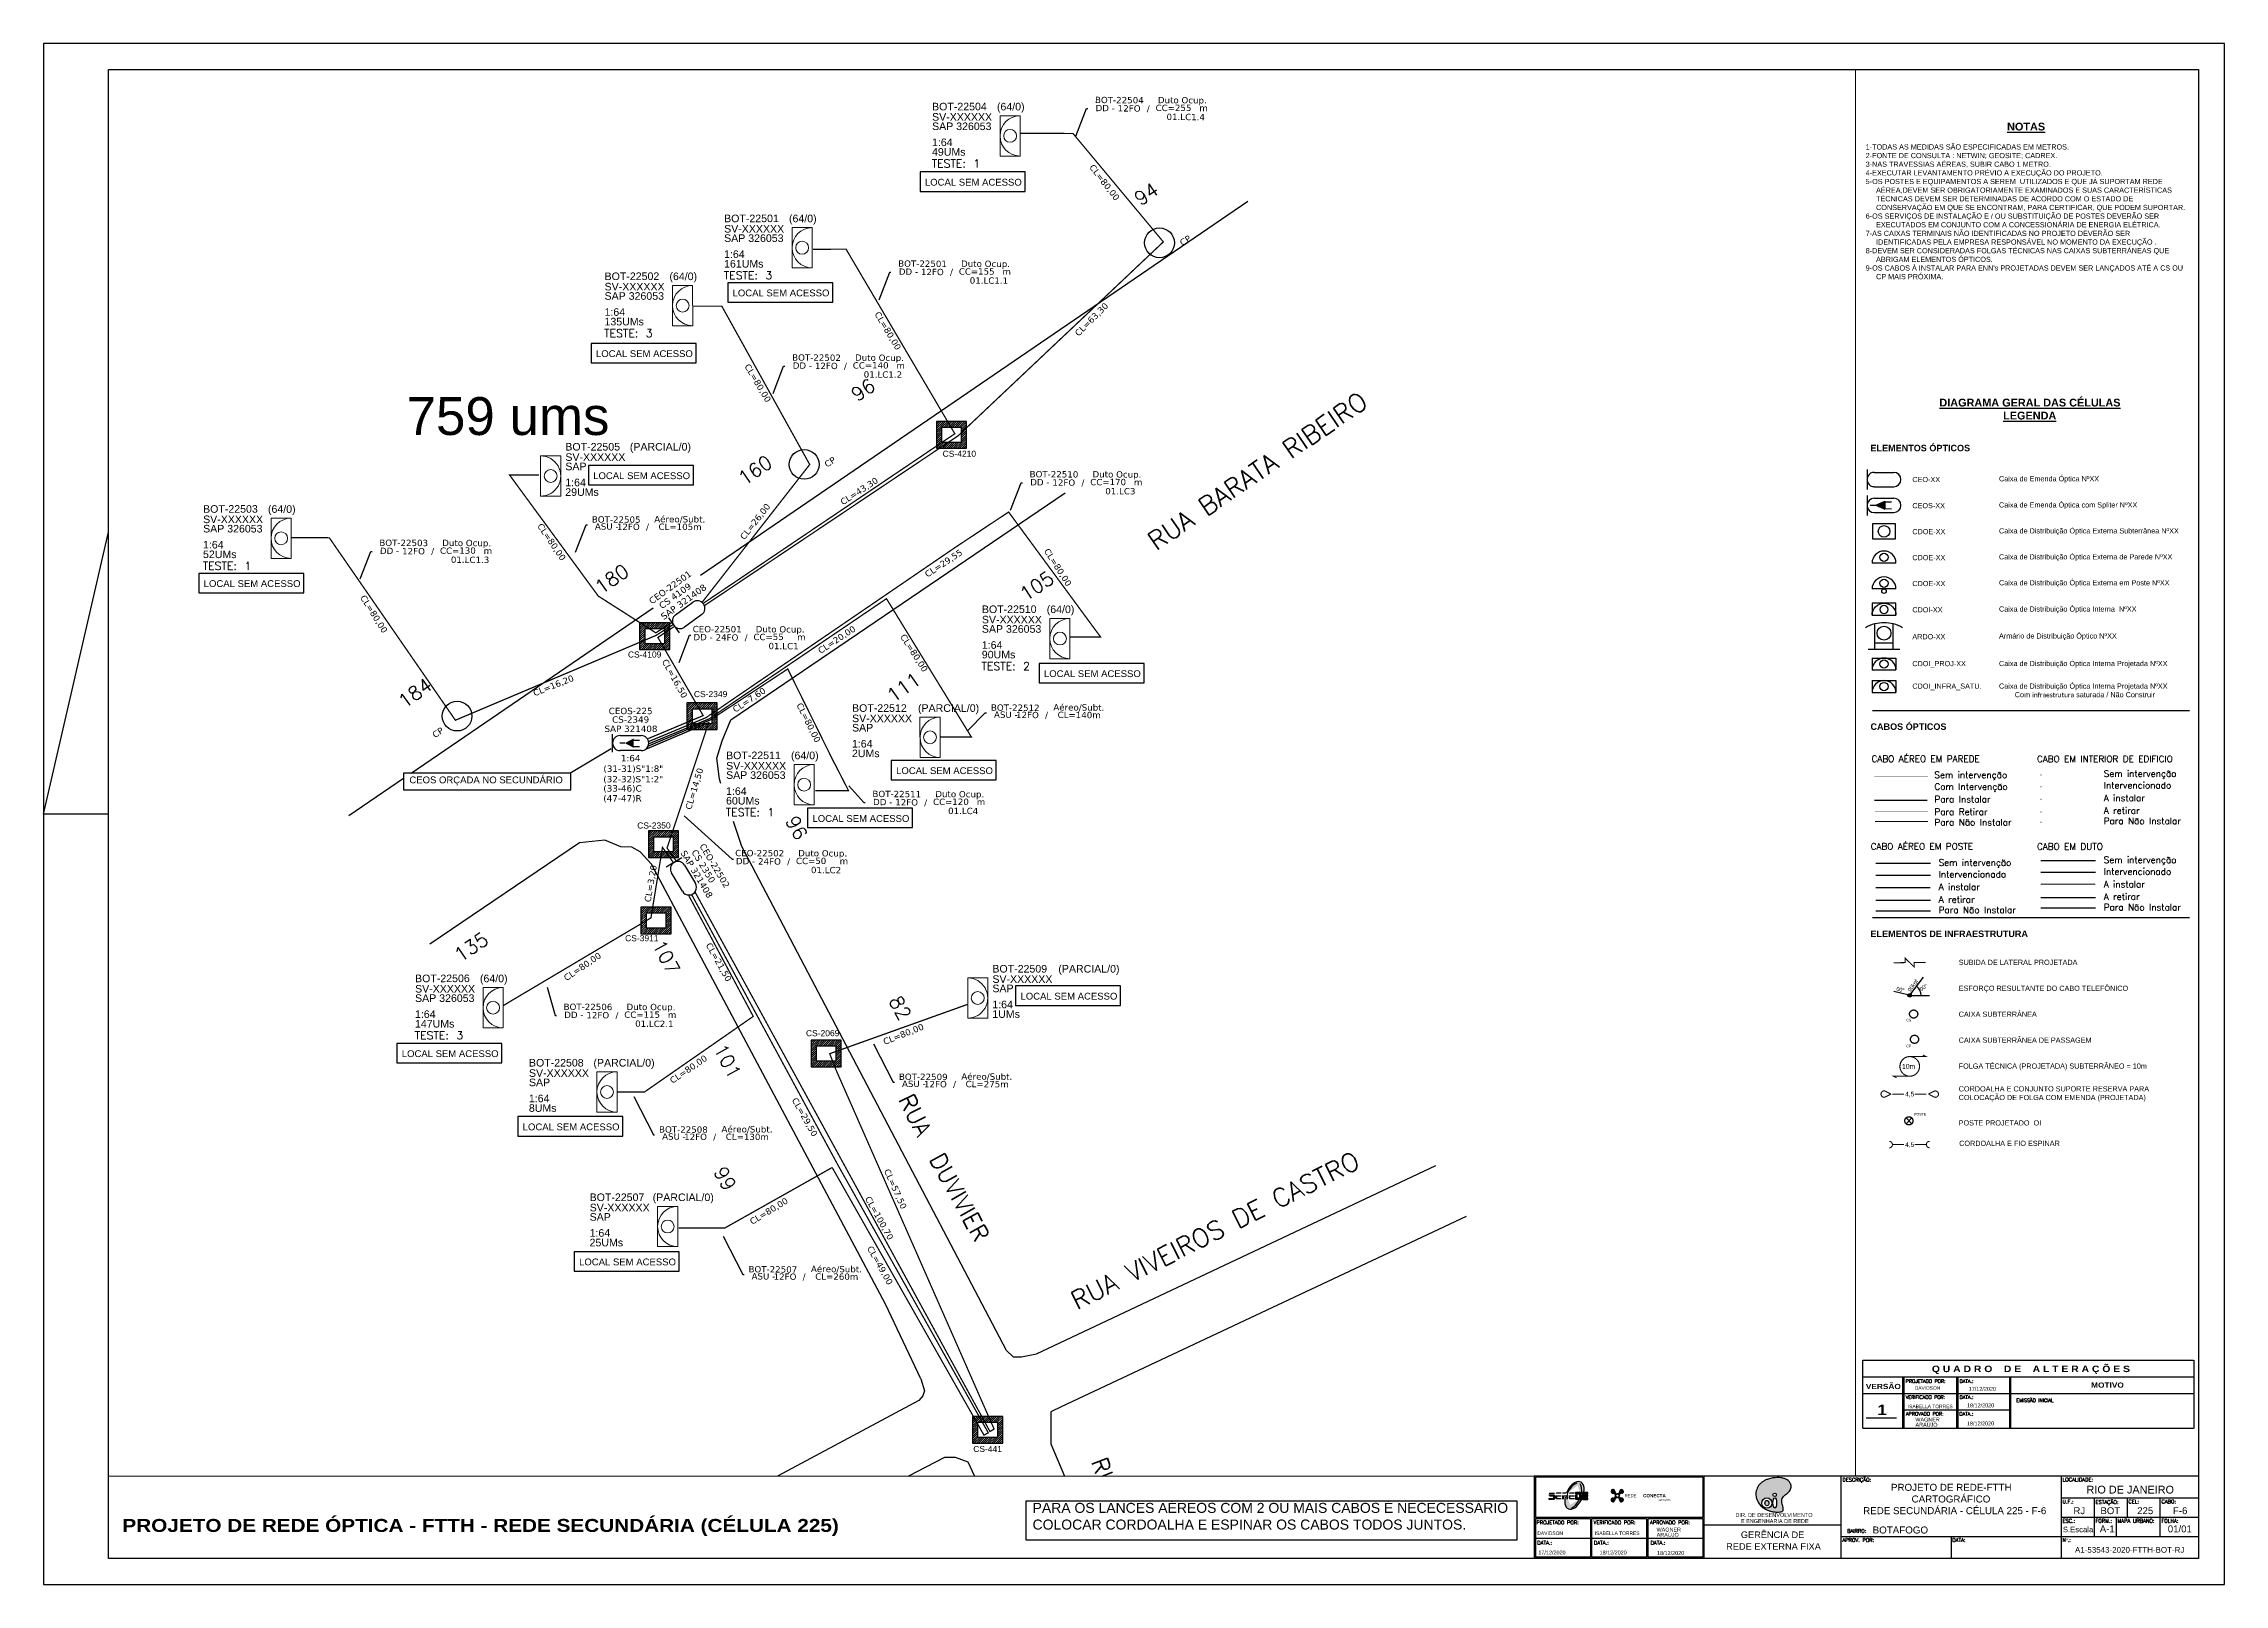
# Paper-space layout 'CT_CEOS-225' of a CAD drawing. Header units: millimetres. Extents: x -18 to 823, y -6 to 588.
# The model-space entities are those that its viewports show. They can reach past a viewport. Long polylines and large blocks are cut down to what shows.
import ezdxf
from ezdxf.enums import TextEntityAlignment as Align

# ---------------------------------------------------------------- set-up
doc = ezdxf.new("R2010")
doc.units = ezdxf.units.MM
for name, pattern in [('DIVIDE', [1.25, 0.5, -0.25, 0, -0.25, 0, -0.25]), ('DOT', [0.25, 0, -0.25]), ('PHANTOM2', [1.25, 0.625, -0.125, 0.125, -0.125, 0.125, -0.125])]:
    doc.linetypes.add(name, pattern=pattern)
for name, color, linetype in [('10.1-Caixas Subterrâneas', 5, 'Continuous'), ('20.4-CEOS', 1, 'Continuous'), ('20.5-CEO', 1, 'Continuous'), ('CAP a instalar', 1, 'Continuous'), ('CDO_INTERIOR', 1, 'Continuous'), ('CDO_POSTE', 1, 'Continuous'), ('celulas gpon', 7, 'Continuous'), ('CEO', 1, 'Continuous'), ('CEO1', 1, 'Continuous'), ('CEOS', 1, 'Continuous'), ('label_cabos', 7, 'Continuous'), ('Legenda', 1, 'Continuous'), ('Meio Fio', 7, 'Continuous'), ('ml', 1, 'Continuous'), ('MUB', 252, 'Continuous')]:
    doc.layers.add(name, color=color, linetype=linetype)
for name, color, linetype, lineweight in [("20.0-LEGENDA DOS CDO'S", 1, 'Continuous', 0), ('20.1-CDO_INTERIOR', 1, 'Continuous', 0), ('Segmento Logradouro', 238, 'Continuous', 0)]:
    doc.layers.add(name, color=color, linetype=linetype, lineweight=lineweight)
doc.layers.add('EXTRA', color=50, linetype='Continuous', plot=False)
doc.styles.add('ADESK1', font='romans.shx')
doc.styles.add('ARIAL', font='arial.ttf')
doc.styles.add('DIGICADE', font='arial.ttf')
doc.styles.add('HMS', font='ariblk.ttf', dxfattribs={"height": 0.17})
doc.styles.add('NORMOGRAFO', font='arial.ttf')
doc.styles.add('ROMANS', font='romans.shx')
doc.styles.add('siredit', font='verdana.ttf')
doc.styles.get("Standard").update_dxf_attribs({"font": 'arial.ttf'})
doc.linetypes.add('FENCELINE1', pattern='A,0.25,-0.1,[133,ltypeshp.shx,S=0.1,R=0,X=-0.1,Y=0],-0.1,1', length=1.45)
doc.dimstyles.get("Standard").update_dxf_attribs({"dimtxt": 0.18, "dimasz": 0.18, "dimexe": 0.18, "dimexo": 0.0625, "dimgap": 0.09, "dimtad": 0, "dimtih": 1, "dimtoh": 1, "dimdec": 4, "dimzin": 0, "dimdsep": 46, "dimtxsty": 'Standard', "dimcen": 0.09, "dimadec": 0, "dimazin": 0, "dimtfac": 1, "dimtdec": 4, "dimtofl": 0, "dimtmove": 0, "dimatfit": 3, "dimfxl": 0, "dimtolj": 1, "dimtzin": 0, "dimarcsym": 0})

psp = doc.layouts.new('CT_CEOS-225')

# ---------------------------------------------------------------- texts
for s, height, style, p in [('Q U A D R O    D E    A L T E R A Ç Õ E S', 2.5, 'HMS', (748.34, 76.23)), ('VERSÃO', 2, 'HMS', (691.43, 69.71)), ('MOTIVO', 2, 'HMS', (777.87, 70.23)), ('1', 4, 'HMS', (690.93, 59.68)), ('DIR. DE DESENVOLVIMENTO ', 1.5257, 'NORMOGRAFO', (649.56, 20.39)), ('E ENGENHARIA DE REDE', 1.5257, 'NORMOGRAFO', (649.56, 18.05))]:
    psp.add_text(s, height=height, dxfattribs=dict(style=style)).set_placement(p, align=Align.CENTER)
for s, height, style, p in [('PROJETADO POR:', 1.3495, 'ROMANS', (700.04, 72.07)), ('DATA.:', 1.35, 'ROMANS', (720.83, 72.07)), ('VERIFICADO POR:', 1.3495, 'ROMANS', (700.04, 65.89)), ('APROVADO POR:', 1.3495, 'ROMANS', (700.14, 59.5)), ('DATA.:', 1.35, 'ROMANS', (720.76, 59.5)), ('DATA.:', 1.35, 'ROMANS', (720.83, 65.89)), ('EMISSÃO INICIAL', 1.3495, 'ROMANS', (742.68, 64.66)), ('DESCRIÇÃO:', 1.43, 'ROMANS', (675.63, 34.05)), ('LOCALIDADE:', 1.4303, 'ROMANS', (760.51, 34.07)), ('U.F.:', 1.43, 'ROMANS', (760.51, 25.59)), ('ESTAÇÃO:', 1.43, 'ROMANS', (773.28, 25.39)), ('CEL:', 1.43, 'ROMANS', (785.93, 25.59)), ('CABO:', 1.43, 'ROMANS', (798.65, 25.59)), ('PROJETADO POR:', 1.4298, 'ROMANS', (557.66, 17.56)), ('VERIFICADO POR:', 1.4298, 'ROMANS', (579.68, 17.56)), ('APROVADO POR:', 1.4298, 'ROMANS', (601.41, 17.56)), ('ESC.:', 1.43, 'ROMANS', (760.51, 18.18)), ('FORM.:', 1.43, 'ROMANS', (773.22, 18.18)), ('MAPA URBANO:', 1.4303, 'ROMANS', (781.7, 18.18)), ('FOLHA:', 1.43, 'ROMANS', (798.65, 18.18)), ('DATA.:', 1.43, 'ROMANS', (557.96, 9.72)), ('DATA.:', 1.43, 'ROMANS', (579.81, 9.72)), ('DATA.:', 1.43, 'ROMANS', (601.66, 9.72)), ('REDE EXTERNA FIXA', 2.5428, 'NORMOGRAFO', (630.82, 7.73)), ('GERÊNCIA DE', 2.5428, 'NORMOGRAFO', (636.48, 12.26)), ('APROV. POR:', 1.4303, 'ROMANS', (675.63, 10.76)), ('BAIRRO:', 1.43, 'ROMANS', (677.46, 14.26)), ('DATA:', 1.43, 'ROMANS', (718.01, 10.76)), ('Nº.:', 1.43, 'ROMANS', (760.51, 10.76))]:
    psp.add_text(s, height=height, dxfattribs=dict(style=style)).set_placement(p)
at = {"color": 0}
for s, height, style, p in [('DAVIDSON', 1.35, 'NORMOGRAFO', (703.55, 69.42)), ('17/12/2020', 1.5, 'NORMOGRAFO', (724.36, 69.03)), ('ISABELLA TORRES', 1.35, 'NORMOGRAFO', (700.87, 62.33)), ('18/12/2020', 1.5, 'NORMOGRAFO', (723.69, 62.66)), ('WAGNER', 1.5, 'NORMOGRAFO', (703.77, 57.2)), ('ARAÚJO', 1.5, 'NORMOGRAFO', (703.83, 55.21)), ('18/12/2020', 1.5, 'NORMOGRAFO', (723.69, 55.69)), ('DAVIDSON', 1.35, 'NORMOGRAFO', (558.02, 13.45)), ('ISABELLA TORRES', 1.35, 'NORMOGRAFO', (580.11, 13.45)), ('WAGNER', 1.5, 'NORMOGRAFO', (603.95, 14.77)), ('ARAÚJO', 1.5, 'NORMOGRAFO', (604.02, 12.77)), ('S.Escala', 2.126, 'ARIAL', (760.66, 14.5)), ('17/12/2020', 1.5, 'NORMOGRAFO', (558.39, 5.93)), ('18/12/2020', 1.5, 'NORMOGRAFO', (582, 5.93)), ('18/12/2020', 1.5, 'NORMOGRAFO', (604.16, 5.75))]:
    psp.add_text(s, height=height, dxfattribs=dict(at, style=style)).set_placement(p)
at = {"color": 0, "style": 'NORMOGRAFO'}
for s, height, p in [('RIO DE JANEIRO', 3, (786.65, 29.43)), ('RJ', 2.649, (767.01, 21.48)), ('A-1', 2.649, (777.78, 14.47)), ('BOT', 2.649, (778.95, 21.48)), ('225', 2.649, (792.43, 21.48)), ('01/01', 2.649, (805.77, 14.47)), ('F-6', 2.649, (805.91, 21.48)), ('A1-53543-2020-FTTH-BOT-RJ', 2.2, (786.42, 6.61))]:
    psp.add_text(s, height=height, dxfattribs=at).set_placement(p, align=Align.CENTER)
at = {"style": 'HMS'}
psp.add_text('PROJETO DE REDE ÓPTICA - FTTH - REDE SECUNDÁRIA (CÉLULA 225)', height=5, dxfattribs=at).set_placement((12.34, 17.12), align=Align.MIDDLE_LEFT)
at = {"style": 'NORMOGRAFO'}
psp.add_text('BOTAFOGO', height=2.7, rotation=359.99939, dxfattribs=at).set_placement((687.3, 14.02))
at = {"linetype": 'ByBlock', "insert": (684.62, 557.92), "char_height": 2, "width": 123.2013, "attachment_point": 1, "style": 'ARIAL'}
psp.add_mtext("\\pi54.524;{\\fArial|b1|i0|c0|p34;\\H1.5x;\\LNOTAS\\P\\pi61.602;}\\P\\pi0;1-TODAS AS MEDIDAS SÃO ESPECIFICADAS EM METROS.\\P\\pi-4,l4;2-FONTE DE CONSULTA : NETWIN; GEOSITE; CADREX.\\P3-NAS TRAVESSIAS AÉREAS, SUBIR CABO 1 METRO.\\P4-EXECUTAR LEVANTAMENTO PRÉVIO A EXECUÇÃO DO PROJETO.\\P5-OS POSTES E EQUIPAMENTOS A SEREM  UTILIZADOS E QUE JÁ SUPORTAM REDE AÉREA,DEVEM SER OBRIGATORIAMENTE EXAMINADOS E SUAS CARACTERÍSTICAS TÉCNICAS DEVEM SER DETERMINADAS DE ACORDO COM O ESTADO DE CONSERVAÇÃO EM QUE SE ENCONTRAM, PARA CERTIFICAR, QUE PODEM SUPORTAR.\\P6-OS SERVIÇOS DE INSTALAÇÃO E / OU SUBSTITUIÇÃO DE POSTES DEVERÃO SER EXECUTADOS EM CONJUNTO COM A CONCESSIONÁRIA DE ENERGIA ELÉTRICA.\\P7-AS CAIXAS TERMINAIS NÃO IDENTIFICADAS NO PROJETO DEVERÃO SER IDENTIFICADAS PELA EMPRESA RESPONSÁVEL NO MOMENTO DA EXECUÇÃO .\\P8-DEVEM SER CONSIDERADAS FOLGAS TÉCNICAS NAS CAIXAS SUBTERRÁNEAS QUE ABRIGAM ELEMENTOS ÓPTICOS.\\P9-OS CABOS À INSTALAR PARA ENN's PROJETADAS DEVEM SER LANÇADOS ATÉ A CS OU CP MAIS PRÓXIMA.", dxfattribs=at)
at = {"color": 0, "insert": (363.34, 25.82), "char_height": 3.8541, "width": 189.0427, "attachment_point": 1, "style": 'ARIAL'}
psp.add_mtext('{\\C3;PARA OS LANCES AÉREOS COM 2 OU MAIS CABOS É NECECESSÁRIO\\PCOLOCAR CORDOALHA E ESPINAR OS CABOS TODOS JUNTOS.}', dxfattribs=at)
at = {"insert": (676.8, 33.17), "char_height": 2.7, "width": 81.0598, "attachment_point": 1, "rotation": 359.99939, "style": 'NORMOGRAFO'}
psp.add_mtext('\\pi17.57;PROJETO DE REDE-FTTH \\P\\pi25.52;CARTOGRÁFICO\\P\\pi6.8399;REDE SECUNDÁRIA - CÉLULA 225 - F-6', dxfattribs=at)

msp = doc.modelspace()

# ---------------------------------------------------------------- texts
at = {"color": 3, "char_height": 972, "width": 47676.6, "attachment_point": 1, "style": 'ARIAL'}
for s, insert in [('LOCAL SEM ACESSO', (591763.14, 313401.4)), ('LOCAL SEM ACESSO', (564344.06, 297620.97)), ('LOCAL SEM ACESSO', (544871.02, 288968.79)), ('LOCAL SEM ACESSO', (544473.88, 271570.47)), ('LOCAL SEM ACESSO', (488940.55, 256196.66)), ('LOCAL SEM ACESSO', (608735.49, 243357.52)), ('LOCAL SEM ACESSO', (587658.78, 229531.06)), ('CEOS ORÇADA NO SECUNDÁRIO', (518264.29, 228220.82)), ('LOCAL SEM ACESSO', (575738.74, 222716.84)), ('LOCAL SEM ACESSO', (605394.71, 197390.21)), ('LOCAL SEM ACESSO', (517179.55, 189197.86)), ('LOCAL SEM ACESSO', (534418.94, 178762.98)), ('LOCAL SEM ACESSO', (542462.91, 159515.27))]:
    msp.add_mtext(s, dxfattribs=dict(at, insert=insert))
at = {"color": 0, "insert": (517858.18, 282288.87), "char_height": 5400, "width": 264870, "attachment_point": 1, "style": 'ARIAL'}
msp.add_mtext('759 ums', dxfattribs=at)
at = {"layer": '10.1-Caixas Subterrâneas', "color": 30, "style": 'ARIAL'}
for s, p in [('CS-4210', (594294.75, 273782.6)), ('CS-4109', (549425.9, 245171.14)), ('CS-2349', (558831.48, 239528.76)), ('CS-2350', (550750.58, 220804.25)), ('CS-3911', (549023.68, 204738.29)), ('CS-2069', (574807.05, 191201.67)), ('CS-441', (598658.86, 131939.32))]:
    msp.add_text(s, height=864, dxfattribs=at).set_placement(p)
at = {"layer": 'celulas gpon', "color": 7, "style": 'siredit'}
for s, rotation, p in [('CL=80,00', 307.8203, (615147.85, 315028.03)), ('CP', 33.3885, (628468.36, 303795.97)), ('CL=63,30', 44.9512, (613661.38, 290887.59)), ('CL=80,00', 300.7679, (584537.16, 294141.72)), ('CL=80,00', 300.7679, (565998.9, 286693.57)), ('CP', 33.3885, (577805.5, 272221.16)), ('CL=43,30', 32.9751, (580067.95, 266851.76)), ('CL=26,00', 51.9216, (566023.34, 261871.86)), ('CL=80,00', 304.4893, (536446.96, 263911.49)), ('CL=80,00', 302.7422, (608686.95, 260362.01)), ('CL=29,55', 33.4335, (592116.57, 256556.33)), ('CL=80,00', 302.2288, (511205.5, 253725.84)), ('CL=20,00', 33.4335, (576884.37, 245659.8)), ('CL=80,00', 302.7422, (588195.87, 248156.56)), ('CL=16,50', 298.8794, (554233.02, 244627.18)), ('CL=16,20', 21.6652, (536119.11, 239637.82)), ('CL=7,60', 33.4335, (564723.05, 237288.92)), ('CL=80,00', 296.4428, (573423.22, 238433.58)), ('CP', 33.3885, (521906.95, 233664.08)), ('CL=14,50', 73.3122, (558433.41, 223408.63)), ('CL=3,20', 80.1456, (552644.46, 210251.97)), ('CL=21,50', 299.3056, (560486.54, 204207.8)), ('CL=80,00', 34.3084, (540664.92, 199029.28)), ('CL=80,00', 21.6934, (586024.87, 189952.19)), ('CL=80,00', 34.3084, (555773.76, 184401.07)), ('CL=29,50', 299.3056, (572750.56, 182124.97)), ('CL=57,50', 294.1265, (585900.09, 172040.67)), ('CL=100,70', 299.3056, (583188.58, 168072.76)), ('CL=80,00', 31.5233, (567141.8, 164303.03)), ('CL=49,00', 299.3056, (583478.42, 160986.8))]:
    msp.add_text(s, height=900, rotation=rotation, dxfattribs=at).set_placement(p)
at = {"layer": 'MUB', "style": 'ROMANS'}
for s, rotation, p in [('94', 34.6228, (623333.67, 311241.68)), ('96', 33.9212, (582960.03, 283317.2)), ('160', 34.8069, (567556.07, 271876.35)), ('180', 34.7758, (547134.23, 256370.21)), ('105', 33.913, (607711.06, 255365.02)), ('111', 34.9762, (588734.6, 240918.47)), ('184', 36.0131, (519073.8, 240115.99)), ('96', 298.2471, (573486.33, 220915.83)), ('135', 34.1041, (527086.92, 203908.44)), ('107', 297.996, (554875.36, 202474.01)), ('82', 298.2471, (588236.35, 195246.52)), ('101', 297.996, (563620.02, 187641.37)), ('99', 299.2064, (563273.49, 170907.15))]:
    msp.add_text(s, height=1982.254, rotation=rotation, dxfattribs=at).set_placement(p, align=Align.MIDDLE_CENTER)
at = {"layer": 'MUB', "color": 5, "style": 'ROMANS'}
for s, height, rotation, p in [('RUA BARATA RIBEIRO', 2643.0059, 34.2535, (624723.35, 260318.31)), ('RUA', 2378.705, 296.7113, (587920.62, 182208.27)), ('DUVIVIER', 2378.705, 299.0034, (592323.35, 173692.89)), ('RUA VIVEIROS DE CASTRO', 2643.0059, 26.7265, (613458.3, 152126.12)), ('RUA', 2378.705, 290.4729, (615405.55, 130609.41))]:
    msp.add_text(s, height=height, rotation=rotation, dxfattribs=at).set_placement(p)
at = {"layer": 'Segmento Logradouro', "color": 5, "linetype": 'Continuous', "insert": (7977.03, 368.93), "char_height": 3, "width": 56.815, "attachment_point": 1, "rotation": 345.7521}
msp.add_mtext('^I', dxfattribs=at)

# ---------------------------------------------------------------- blocks, each defined once
blk = doc.blocks.new('PDO_PRD')
at = {"color": 1}
blk.add_line((2.5, 0), (-2.5, 0), dxfattribs=at)
blk.add_circle((0, 1.19), 0.862, dxfattribs=at)
blk.add_arc((0, 0), 2.5, 0, 180, dxfattribs=at)
blk = doc.blocks.new('PDO_PST')
at = {"color": 1}
blk.add_line((2.5, 0), (-2.5, 0), dxfattribs=at)
for centre, radius in [((0, 1.19), 0.862), ((0, -0.46), 0.463)]:
    blk.add_circle(centre, radius, dxfattribs=at)
blk.add_arc((0, 0), 2.5, 0, 180, dxfattribs=at)
blk = doc.blocks.new('PDO_EDF')
at = {"color": 1}
for p, q in [((-2.5, 0), (-2.5, 2.5)), ((-2.5, 2.5), (2.5, 2.5)), ((2.5, 0), (-2.5, 0)), ((2.5, 2.5), (2.5, 0))]:
    blk.add_line(p, q, dxfattribs=at)
blk.add_circle((0, 1.19), 0.862, dxfattribs=at)
blk.add_arc((0, 0), 2.5, 0, 180, dxfattribs=at)
blk = doc.blocks.new('PDO_CVP')
at = {"color": 1}
blk.add_lwpolyline([(0, 1.62), (0, -1.62), (-4.72, -1.63), (-4.73, 1.61)], close=True, dxfattribs=at)
blk.add_circle((-2.36, -0.01), 1.21, dxfattribs=at)
blk = doc.blocks.new('A$C781C7B78')
at = {"layer": 'CEOS'}
blk.add_hatch(color=1, dxfattribs=at).paths.add_polyline_path([(0.00746, 0.24951), (0.00404, 0.24795), (0.00747, 0.2464)])
for p, q in [((0.00277, 0.16883), (0.12492, 0.16883)), ((0.00277, 0.08897), (0.12492, 0.08897))]:
    blk.add_line(p, q)
at = {"linetype": 'DOT', "ltscale": 0.1}
blk.add_line((0.06764, 0.14404), (0.08875, 0.14404), dxfattribs=at)
at = {"color": 5, "linetype": 'DOT', "ltscale": 0.1}
blk.add_line((0.06764, 0.1395), (0.08875, 0.1395), dxfattribs=at)
at = {"color": 1, "linetype": 'DOT', "ltscale": 0.1}
blk.add_line((0.06764, 0.13465), (0.08875, 0.13465), dxfattribs=at)
at = {"color": 3, "linetype": 'DOT', "ltscale": 0.1}
blk.add_line((0.06764, 0.1298), (0.08875, 0.1298), dxfattribs=at)
at = {"color": 6, "linetype": 'DOT', "ltscale": 0.1}
blk.add_line((0.06764, 0.12576), (0.08875, 0.12576), dxfattribs=at)
at = {"linetype": 'FENCELINE1', "ltscale": 0.05}
blk.add_line((0.00399, 0.10992), (0.02509, 0.10992), dxfattribs=at)
at = {"ltscale": 0.001}
blk.add_line((0.06764, 0.11099), (0.08875, 0.11099), dxfattribs=at)
at = {"color": 5, "linetype": 'FENCELINE1', "ltscale": 0.05}
blk.add_line((0.00399, 0.10539), (0.02509, 0.10539), dxfattribs=at)
at = {"color": 5, "ltscale": 0.001}
blk.add_line((0.06764, 0.10646), (0.08875, 0.10646), dxfattribs=at)
at = {"color": 3, "linetype": 'FENCELINE1', "ltscale": 0.05}
blk.add_line((0.00399, 0.09568), (0.02509, 0.09568), dxfattribs=at)
at = {"color": 3, "ltscale": 0.001}
blk.add_line((0.06764, 0.09676), (0.08875, 0.09676), dxfattribs=at)
at = {"color": 6, "ltscale": 0.001}
blk.add_line((0.06764, 0.09272), (0.08875, 0.09272), dxfattribs=at)
at = {"color": 6, "linetype": 'FENCELINE1', "ltscale": 0.05}
blk.add_line((0.00399, 0.09164), (0.02509, 0.09164), dxfattribs=at)
at = {"color": 1}
for p, q in [((0.01639, 0.05916), (0.01091, 0.06043)), ((0.01658, 0.0595), (0.01759, 0.0585)), ((0.01759, 0.0595), (0.01658, 0.05849)), ((0.0178, 0.059), (0.02469, 0.059))]:
    blk.add_line(p, q, dxfattribs=at)
at = {"color": 1, "lineweight": -2}
blk.add_line((0.01752, 0.05957), (0.02236, 0.06597), dxfattribs=at)
at = {"color": 0, "linetype": 'DIVIDE', "ltscale": 0.05, "const_width": 0.00008}
blk.add_lwpolyline([(0.02412, 0.1435), (0.00348, 0.1435)], dxfattribs=at)
at = {"color": 5, "linetype": 'DIVIDE', "ltscale": 0.05, "const_width": 0.00008}
blk.add_lwpolyline([(0.02432, 0.13894), (0.00348, 0.13894)], dxfattribs=at)
at = {"color": 1, "linetype": 'DIVIDE', "ltscale": 0.05, "const_width": 0.0004}
blk.add_lwpolyline([(0.02393, 0.13418), (0.00348, 0.13418)], dxfattribs=at)
at = {"color": 6, "linetype": 'DIVIDE', "ltscale": 0.05, "const_width": 0.0004}
blk.add_lwpolyline([(0.00368, 0.12598), (0.02412, 0.12598)], dxfattribs=at)
at = {"color": 3, "linetype": 'DIVIDE', "ltscale": 0.05, "const_width": 0.00008}
blk.add_lwpolyline([(0.00368, 0.13002), (0.02412, 0.13002)], dxfattribs=at)
at = {"color": 1, "linetype": 'Continuous', "lineweight": 40, "ltscale": 0.001, "const_width": 0.0004}
blk.add_lwpolyline([(0.06754, 0.10189), (0.08864, 0.10189)], dxfattribs=at)
at = {"color": 1, "linetype": 'FENCELINE1', "ltscale": 0.05, "const_width": 0.0005}
blk.add_lwpolyline([(0.00399, 0.10053), (0.02509, 0.10053)], dxfattribs=at)
at = {"color": 5, "linetype": 'DIVIDE', "const_width": 0.0004}
blk.add_lwpolyline([(0.02326, 0.07166), (0.01885, 0.07161), (0.01885, 0.06988), (0.01532, 0.07333), (0.01532, 0.07161), (0.01091, 0.07156)], dxfattribs=at)
at = {"color": 1, "const_width": 0.00042}
blk.add_lwpolyline([(0.01709, 0.03539, 1.000012), (0.01709, 0.02783, 0.999978)], format="xyb", close=True, dxfattribs=at)
at = {"color": 1, "const_width": 0.000394}
for points in [[(0.01709, 0.03539), (0.02339, 0.03539), (0.02213, 0.03602)], [(0.01709, 0.02783), (0.01079, 0.02783), (0.01205, 0.0272)]]:
    blk.add_lwpolyline(points, dxfattribs=at)
at = {"const_width": 0.0004}
for points in [[(0.00987, 0.02092), (0.00748, 0.02213, 1.175638), (0.00737, 0.0197), (0.00987, 0.02092)], [(0.0243, 0.02095), (0.02678, 0.01969, 1.175638), (0.0267, 0.02212), (0.0243, 0.02095)], [(0.00918, 0.00269, -1), (0.00918, 0.00023)], [(0.02472, 0.0027, 1), (0.02472, 0.00024)]]:
    blk.add_lwpolyline(points, format="xyb", dxfattribs=at)
for points in [[(0.01044, 0.02092), (0.01494, 0.02092)], [(0.01902, 0.02093), (0.02352, 0.02093)], [(0.01044, 0.00146), (0.01494, 0.00146)], [(0.01902, 0.00147), (0.02352, 0.00147)]]:
    blk.add_lwpolyline(points, dxfattribs=at)
at = {"color": 1, "linetype": 'PHANTOM2'}
for points in [[(0.01788, 0.01174), (0.01566, 0.00952)], [(0.01788, 0.00952), (0.01566, 0.01174)]]:
    blk.add_lwpolyline(points, dxfattribs=at)
at = {"color": 1}
blk.add_circle((0.01708, 0.059), 0.000714, dxfattribs=at)
at = {"color": 5, "linetype": 'PHANTOM2'}
for centre in [(0.01859, 0.05179), (0.01894, 0.04205)]:
    blk.add_circle(centre, 0.00157, dxfattribs=at)
at = {"color": 1, "linetype": 'PHANTOM2'}
blk.add_circle((0.01677, 0.01063), 0.00157, dxfattribs=at)
at = {"color": 7, "lineweight": -2}
blk.add_arc((0.01708, 0.059), 0.00441, 359.96377, 52.87661, dxfattribs=at)
at = {"layer": 'CDO_INTERIOR', "color": 8}
for p, q in [((0.00257, 0.18903), (0.01177, 0.18904)), ((0.00257, 0.18903), (0.00257, 0.18443)), ((0.01177, 0.18904), (0.01177, 0.18444)), ((0.00257, 0.18443), (0.01177, 0.18444))]:
    blk.add_line(p, q, dxfattribs=at)
at = {"layer": 'CDO_INTERIOR', "color": 6}
for p, q in [((0.00257, 0.18033), (0.01177, 0.18034)), ((0.00257, 0.18033), (0.00257, 0.17573)), ((0.01177, 0.18034), (0.01177, 0.17574)), ((0.00257, 0.17573), (0.01177, 0.17574))]:
    blk.add_line(p, q, dxfattribs=at)
at = {"layer": 'CDO_INTERIOR', "color": 8}
blk.add_circle((0.00717, 0.18673), 0.00159, dxfattribs=at)
at = {"layer": 'CDO_INTERIOR', "color": 6}
blk.add_circle((0.00717, 0.17804), 0.00159, dxfattribs=at)
at = {"layer": 'CDO_INTERIOR', "color": 8}
blk.add_arc((0.00717, 0.18443), 0.0046, 0.02759, 180.02759, dxfattribs=at)
at = {"layer": 'CDO_INTERIOR', "color": 6}
blk.add_arc((0.00717, 0.17574), 0.0046, 0.02759, 180.02759, dxfattribs=at)
at = {"layer": 'CEO', "color": 1}
for p, q in [((0.00063, 0.26174), (0.00063, 0.254)), ((0.00339, 0.2551), (0.01093, 0.2551)), ((0.0034, 0.26063), (0.01094, 0.26063))]:
    blk.add_line(p, q, dxfattribs=at)
at = {"layer": 'CEO', "color": 1, "linetype": 'Continuous'}
for p, q in [((0.00358, 0.19486), (0.00358, 0.20219)), ((0.01075, 0.19486), (0.01075, 0.20219)), ((0.00358, 0.1924), (0.00358, 0.19486)), ((0.00358, 0.19486), (0.00717, 0.19486)), ((0.00717, 0.19486), (0.01075, 0.19486)), ((0.01075, 0.1924), (0.01075, 0.19486)), ((0.00102, 0.1924), (0.00358, 0.1924)), ((0.00358, 0.1924), (0.00717, 0.1924)), ((0.00717, 0.1924), (0.01075, 0.1924)), ((0.01075, 0.1924), (0.01331, 0.1924))]:
    blk.add_line(p, q, dxfattribs=at)
at = {"layer": 'CEO', "color": 1}
blk.add_circle((0.00717, 0.19862), 0.00267, dxfattribs=at)
for centre, start, end in [((0.0034, 0.25787), 89.95782, 269.95782), ((0.01093, 0.25786), 269.95782, 89.95782)]:
    blk.add_arc(centre, 0.00276, start, end, dxfattribs=at)
at = {"layer": 'CEO', "color": 1, "linetype": 'Continuous'}
for centre, start, end in [((0.00717, 0.1882), 104.36291, 119.75415), ((0.00717, 0.18819), 90, 104.36251), ((0.00717, 0.18819), 75.63749, 90), ((0.00717, 0.1882), 60.24585, 75.63709)]:
    blk.add_arc(centre, 0.01444, start, end, dxfattribs=at)
at = {"layer": 'CEOS', "color": 1}
for p, q in [((0.00062, 0.25174), (0.00064, 0.244)), ((0.00183, 0.24795), (0.00404, 0.24795)), ((0.00339, 0.25064), (0.01093, 0.25066)), ((0.0034, 0.24511), (0.01094, 0.24513))]:
    blk.add_line(p, q, dxfattribs=at)
for points in [[(0.00404, 0.24795), (0.00746, 0.24951)], [(0.00404, 0.24795), (0.00747, 0.2464)], [(0.00746, 0.24951), (0.00747, 0.2464)], [(0.00746, 0.24929), (0.01005, 0.2493)], [(0.00747, 0.24662), (0.01006, 0.24663)]]:
    blk.add_lwpolyline(points, dxfattribs=at)
for centre, start, end in [((0.00339, 0.24787), 90.12295, 270.12295), ((0.01093, 0.24789), 270.12295, 90.12295)]:
    blk.add_arc(centre, 0.00276, start, end, dxfattribs=at)
at = {"layer": 'CDO_INTERIOR', "color": 1, "xscale": -0.0018431999999997, "yscale": 0.0018431999999997, "zscale": 0.0018431999999997}
blk.add_blockref('PDO_EDF', (0.00717, 0.20557), dxfattribs=at)
at = {"layer": 'CDO_POSTE', "color": 1, "xscale": 0.0018431999999997, "yscale": 0.0018431999999997, "zscale": 0.0018431999999997}
for name, p in [('PDO_PRD', (0.00717, 0.22568)), ('PDO_PST', (0.00717, 0.21568))]:
    blk.add_blockref(name, p, dxfattribs=at)
at = {"layer": 'CEO1', "color": 1, "xscale": 0.0018431999999997, "yscale": 0.0018431999999997, "zscale": 0.0018431999999997}
blk.add_blockref('PDO_CVP', (0.01152, 0.23789), dxfattribs=at)
at = {"color": 7, "lineweight": -2, "style": 'NORMOGRAFO'}
for s, rotation, p in [('00°', 348.19171, (0.01183, 0.06082, 0.10822)), ('00kgf', 52.99999, (0.01732, 0.0603, 0.10822)), ('00°', 32.49215, (0.0215, 0.0606, 0.10822))]:
    blk.add_text(s, height=0.0015, rotation=rotation, dxfattribs=at).set_placement(p)
at = {"color": 5, "style": 'ARIAL'}
for s, p in [('CS', (0.01574, 0.04895)), ('CP', (0.01574, 0.03895))]:
    blk.add_text(s, height=0.001, dxfattribs=at).set_placement(p)
at = {"color": 1}
blk.add_text('10m', height=0.00189, dxfattribs=at).set_placement((0.01411, 0.03066))
at = {"style": 'ARIAL'}
for p in [(0.01709, 0.02093), (0.01709, 0.00147)]:
    blk.add_text('4,5', height=0.0018, dxfattribs=at).set_placement(p, align=Align.MIDDLE_CENTER)
at = {"color": 1, "style": 'ARIAL'}
blk.add_text('POSTE', height=0.001, dxfattribs=at).set_placement((0.01873, 0.01264))
at = {"linetype": 'ByBlock', "style": 'ARIAL'}
for s, insert, char_height, width, attachment_point in [('\\pi0.02693;{\\fArial|b1|i0|c0|p34;\\H1.5x;\\LDIAGRAMA GERAL DAS CÉLULAS\\P\\pi0.051524;LEGENDA}', (0.00159, 0.28902), 0.002, 0.1232013, 1), ('{\\fArial|b1|i0|c0|p34;ELEMENTOS ÓPTICOS}', (0.00195, 0.27125), 0.0025, 0.1232013, 1), ('CEO-XX', (0.0181, 0.25786), 0.002, 0.0732268, 4), ('Caixa de Emenda Óptica NºXX', (0.05151, 0.25786), 0.002, 0.0732268, 4), ('CEOS-XX', (0.0181, 0.24778), 0.002, 0.0732268, 4), ('Caixa de Emenda Óptica com Spliter NºXX', (0.05151, 0.24778), 0.002, 0.0732268, 4), ('CDOE-XX', (0.0181, 0.23777), 0.002, 0.086699, 4), ('Caixa de Distribuição Óptica Externa Subterrânea NºXX', (0.05151, 0.23777), 0.002, 0.086699, 4), ('CDOE-XX', (0.0181, 0.22775), 0.002, 0.0806851, 4), ('Caixa de Distribuição Óptica Externa de Parede NºXX', (0.05151, 0.22775), 0.002, 0.0806851, 4), ('CDOE-XX', (0.0181, 0.21775), 0.002, 0.0732268, 4), ('Caixa de Distribuição Óptica Externa em Poste NºXX', (0.05151, 0.21775), 0.002, 0.0732268, 4), ('CDOI-XX', (0.0181, 0.20764), 0.002, 0.0732268, 4), ('Caixa de Distribuição Óptica Interna  NºXX', (0.05151, 0.20764), 0.002, 0.0732268, 4), ('ARDO-XX', (0.0181, 0.19726), 0.002, 0.0732268, 4), ('Armário de Distribuição Óptico NºXX', (0.05151, 0.19726), 0.002, 0.0732268, 4), ('CDOI_PROJ-XX', (0.0181, 0.18662), 0.002, 0.0793824, 4), ('Caixa de Distribuição Óptica Interna Projetada NºXX', (0.05151, 0.18662), 0.002, 0.0793824, 4), ('CDOI_INFRA_SATU.', (0.0181, 0.17792), 0.002, 0.0793824, 4), ('Caixa de Distribuição Óptica Interna Projetada NºXX', (0.05151, 0.17792), 0.002, 0.0793824, 4), ('Com {\\fCalibri|b0|i0|c0|p34;\\H0.91667x;infraestrutura} saturada / {\\C6;Não Construir}', (0.0576, 0.1749), 0.002, 0.1216493, 4), ('{\\fArial|b1|i0|c0|p34;CABOS ÓPTICOS}', (0.00195, 0.16384), 0.0025, 0.1232013, 1), ('\\pxql;{\\fArial|b1|i0|c0|p34;ELEMENTOS DE INFRAESTRUTURA}', (0.00195, 0.08398), 0.0025, 0.1232013, 1), ('SUBIDA DE LATERAL PROJETADA', (0.03597, 0.07273), 0.002, 0.0732268, 1), ('ESFORÇO RESULTANTE DO CABO TELEFÔNICO ', (0.03597, 0.06273), 0.002, 0.0732268, 1), ('CAIXA SUBTERRÂNEA', (0.03597, 0.05273), 0.002, 0.0732268, 1), ('CAIXA SUBTERRÂNEA DE PASSAGEM', (0.03597, 0.04273), 0.002, 0.0732268, 1), ('FOLGA TÉCNICA (PROJETADA) SUBTERRÂNEO = 10m', (0.03597, 0.03273), 0.002, 0.0919522, 1), ('CORDOALHA E CONJUNTO SUPORTE RESERVA PARA\\PCOLOCAÇÃO DE FOLGA COM EMENDA (PROJETADA)', (0.03597, 0.02395), 0.002, 0.0919522, 1), ('POSTE PROJETADO  OI', (0.03597, 0.01083), 0.002, 0.0732268, 1), ('CORDOALHA E FIO ESPINAR', (0.03615, 0.00295), 0.002, 0.0919522, 1)]:
    blk.add_mtext(s, dxfattribs=dict(at, insert=insert, char_height=char_height, width=width, attachment_point=attachment_point))
at = {"char_height": 0.002489, "attachment_point": 1, "style": 'ADESK1'}
for s, insert, width in [('CABO AÉREO EM PAREDE', (0.00237, 0.15141), 0.0551807), ('CABO EM INTERIOR DE EDIFICIO', (0.06617, 0.15139), 0.0653294), ('Sem intervenção', (0.02661, 0.14524), 0.0551807), ('Sem intervenção', (0.0919, 0.14573), 0.0551807), ('Com Intervenção', (0.02661, 0.14071), 0.0551807), ('Para Instalar', (0.02661, 0.13586), 0.0551807), ('A instalar', (0.0919, 0.13634), 0.0551807), ('Intervencionado', (0.0919, 0.1412), 0.0551807), ('Para Retirar', (0.02661, 0.131), 0.0551807), ('Para Não Instalar', (0.02661, 0.12697), 0.0551807), ('A retirar', (0.0919, 0.13149), 0.0551807), ('Para Não Instalar', (0.0919, 0.12745), 0.0551807), ('CABO AÉREO EM POSTE', (0.00201, 0.11767), 0.0551807), ('Sem intervenção', (0.02824, 0.11144), 0.0551807), ('CABO EM DUTO', (0.06617, 0.11761), 0.0551807), ('Sem intervenção', (0.0919, 0.11251), 0.0551807), ('A instalar', (0.02824, 0.10206), 0.0551807), ('Intervencionado', (0.02824, 0.10691), 0.0551807), ('A instalar', (0.0919, 0.10312), 0.0551807), ('Intervencionado', (0.0919, 0.10798), 0.0551807), ('A retirar', (0.02824, 0.0972), 0.0551807), ('Para Não Instalar', (0.02824, 0.09317), 0.0551807), ('A retirar', (0.0919, 0.09827), 0.0551807), ('Para Não Instalar', (0.0919, 0.09423), 0.0551807)]:
    blk.add_mtext(s, dxfattribs=dict(at, insert=insert, width=width))
blk = doc.blocks.new('OI')
h = blk.add_hatch(color=40)
edge = h.paths.add_edge_path()
edge.add_spline(control_points=[(4.35, -0.67), (3.92, -0.99), (3.26, -1.5), (2.81, -2.59), (2.9, -3.5), (3.06, -4.27), (3.31, -4.85), (3.37, -5.39), (3.4, -5.88), (3.2, -6.4), (2.54, -6.61), (1.65, -6.63), (0.55, -6.67), (-0.56, -6.42), (-1.61, -6.14), (-2.77, -5.61), (-3.92, -4.77), (-4.89, -3.7), (-5.34, -2.65), (-5.6, -1.94), (-5.85, -0.96), (-5.71, 0.47), (-5.1, 2.02), (-4.14, 3.02), (-3.3, 3.61), (-2.37, 4.16), (-1.36, 4.44), (-0.56, 4.7), (0.79, 4.85), (2.24, 4.97), (3.79, 4.57), (4.67, 4.21), (5.44, 3.65), (5.76, 2.99), (6.03, 2.21), (6.01, 1.46), (5.72, 0.64), (5.31, 0.08), (4.88, -0.38), (4.51, -0.55), (4.35, -0.67)], knot_values=[0, 0, 0, 0, 1.60434, 2.417191, 3.427595, 4.282808, 4.776746, 5.304182, 5.888771, 6.258406, 6.858137, 7.79129, 8.986195, 10.124242, 11.187857, 12.242908, 13.953784, 15.414161, 16.515391, 17.349188, 17.675853, 19.552021, 21.515531, 22.568638, 23.63245, 24.621084, 25.782718, 26.745347, 27.142653, 29.870543, 31.004649, 31.921532, 32.709589, 33.801391, 34.042471, 35.192333, 35.971461, 36.628871, 37.254359, 37.836911, 37.836911, 37.836911, 37.836911], degree=3, periodic=0)
h.paths.add_polyline_path([(1.13, -0.87, -1), (-0.04, -0.87, -1)], flags=16)
edge = h.paths.add_edge_path(flags=16)
edge.add_ellipse((0.56, -3.59), major_axis=(-0.02, 1.71), ratio=0.361305, start_angle=0, end_angle=360)
h.paths.add_polyline_path([(-0.36, -3.62, -1), (-3.8, -3.62, -1)], flags=16)
edge = h.paths.add_edge_path(flags=0)
edge.add_ellipse((-2.08, -3.62), major_axis=(0, 0.885), ratio=0.758294, start_angle=0, end_angle=360)
at = {"color": 40}
for centre, radius in [((-2.08, -3.62), 1.72), ((0.54, -0.87), 0.587)]:
    blk.add_circle(centre, radius, dxfattribs=at)
blk.add_ellipse((-2.08, -3.62), major_axis=(0, 0.885), ratio=0.758294, start_param=-3.141592653589792, end_param=3.141592653589792, dxfattribs=at)
blk.add_ellipse((0.56, -3.59), major_axis=(-0.02, 1.71), ratio=0.361305, dxfattribs=at)
at = {"color": 40, "start_tangent": (-0.800898, -0.598801), "end_tangent": (-0.800898, -0.598801)}
blk.add_spline([(4.35, -0.67), (3.2, -1.78), (2.9, -2.54), (2.92, -3.55), (3.12, -4.38), (3.28, -4.85), (3.37, -5.37), (3.35, -5.95), (3.2, -6.29), (2.66, -6.55), (1.73, -6.63), (0.54, -6.62), (-0.58, -6.41), (-1.6, -6.11), (-2.56, -5.67), (-3.95, -4.67), (-4.89, -3.56), (-5.37, -2.56), (-5.64, -1.78), (-5.72, -1.46), (-5.63, 0.42), (-4.84, 2.22), (-4.13, 2.99), (-3.27, 3.62), (-2.4, 4.09), (-1.3, 4.47), (-0.37, 4.72), (0.02, 4.77), (2.75, 4.8), (3.85, 4.53), (4.69, 4.16), (5.31, 3.68), (5.85, 2.73), (5.93, 2.5), (5.94, 1.35), (5.67, 0.62), (5.29, 0.08), (4.84, -0.36), (4.35, -0.67)], degree=3, dxfattribs=at)
blk = doc.blocks.new('LOGOTIPO REDE CONECTA')
h = blk.add_hatch(color=40)
h.dxf.hatch_style = 1
h.paths.add_polyline_path([(2086.7, 1517.1), (2086.3, 1517.1, 0.924122), (2086.5, 1514, -0.371445), (2088.6, 1512.1, -0.414214), (2090, 1513.5, -0.416703), (2088, 1515.6, 0.373404)])
h.paths.add_polyline_path([(2095, 1515.4), (2095, 1515.7, 0.929009), (2092, 1515.6, -0.416703), (2090, 1513.5, -0.414214), (2091.4, 1512, -0.371445), (2093.5, 1514, 0.373557)])
h.paths.add_polyline_path([(2093.5, 1510.1, -0.416703), (2091.4, 1512.1, -0.414214), (2090, 1510.7, -0.371445), (2092, 1508.5, 0.924122), (2095, 1508.4), (2095, 1508.8, 0.373404)])
h.paths.add_polyline_path([(2090, 1510.7, -0.414214), (2088.6, 1512, -0.416703), (2086.5, 1510.1, 0.913444), (2086.3, 1507.1), (2086.7, 1507.1, 0.364971), (2088, 1508.5, -0.371445)])
at = {"color": 40}
for points in [[(2086.5, 1514, -0.370562), (2088.6, 1512.1)], [(2088, 1515.6, 0.416703), (2090, 1513.5)], [(2092, 1515.6, -0.416703), (2090, 1513.5)], [(2093.5, 1514, 0.370562), (2091.4, 1512)], [(2086.5, 1510.1, 0.416703), (2088.6, 1512)], [(2088, 1508.5, -0.370562), (2090, 1510.7)], [(2092, 1508.5, 0.370562), (2090, 1510.7)], [(2093.5, 1510.1, -0.416703), (2091.4, 1512.1)]]:
    blk.add_lwpolyline(points, format="xyb", dxfattribs=at)
blk.add_circle((2090, 1512.1), 1.4, dxfattribs=at)
for centre, start, end in [((2086.5, 1515.6), 1.6038, 267.7221), ((2093.5, 1515.5), 271.6274, 177.7457), ((2086.5, 1508.6), 92.3533, 358.4716), ((2093.5, 1508.6), 182.2779, 88.3962)]:
    blk.add_arc(centre, 1.51, start, end, dxfattribs=at)
at = {"width": 46.358, "attachment_point": 1}
for s, insert, char_height in [('{\\fBankGothic Md BT|b0|i0|c0|p34;REDE }', (2095.9, 1513.3), 2.5), ('{\\fBankGothic Md BT|b1|i0|c0|p34; CONECTA}', (2109.7, 1513.4), 2.7)]:
    blk.add_mtext(s, dxfattribs=dict(at, insert=insert, char_height=char_height))
at = {"color": 40, "insert": (2123.2, 1509.6), "char_height": 1.5, "width": 46.358, "attachment_point": 1}
blk.add_mtext('{\\fBankGothic Md BT|b0|i0|c0|p34;operações }', dxfattribs=at)
blk = doc.blocks.new('*X69')
at = {"color": 0, "linetype": 'Continuous'}
for p, q in [((-1.25, 0.34099), (-0.49099, 1.1)), ((-1.25, 0.517767), (-0.667767, 1.1)), ((-1.25, 0.694544), (-0.844544, 1.1)), ((-1.25, 0.87132), (-1.02132, 1.1)), ((-1.25, 1.048097), (-1.198097, 1.1)), ((-0.789214, 0.625), (-0.314214, 1.1)), ((-0.612437, 0.625), (-0.137437, 1.1)), ((-0.43566, 0.625), (0.03934, 1.1)), ((-0.258883, 0.625), (0.216117, 1.1)), ((-0.082107, 0.625), (0.392893, 1.1)), ((0.09467, 0.625), (0.56967, 1.1)), ((0.271447, 0.625), (0.746447, 1.1)), ((0.448223, 0.625), (0.923223, 1.1)), ((0.625, 0.625), (1.1, 1.1)), ((0.801777, 0.625), (1.25, 1.073223)), ((0.8035, 0.449947), (1.25, 0.896447)), ((0.8035, 0.27317), (1.25, 0.71967)), ((-1.25, 0.164214), (-0.8035, 0.610714)), ((0.8035, 0.096393), (1.25, 0.542893)), ((-1.25, -0.012563), (-0.8035, 0.433937)), ((0.8035, -0.080383), (1.25, 0.366117)), ((-1.25, -0.18934), (-0.8035, 0.25716)), ((0.8035, -0.25716), (1.25, 0.18934)), ((-1.25, -0.366117), (-0.8035, 0.080383)), ((0.8035, -0.433937), (1.25, 0.012563)), ((-1.25, -0.542893), (-0.8035, -0.096393)), ((0.8035, -0.610714), (1.25, -0.164214)), ((-1.25, -0.71967), (-0.8035, -0.27317)), ((0.49099, -1.1), (1.25, -0.34099)), ((-1.25, -0.896447), (-0.8035, -0.449947)), ((0.667767, -1.1), (1.25, -0.517767)), ((-1.25, -1.073223), (-0.801777, -0.625)), ((-1.1, -1.1), (-0.625, -0.625)), ((-0.923223, -1.1), (-0.448223, -0.625)), ((-0.746447, -1.1), (-0.271447, -0.625)), ((-0.56967, -1.1), (-0.09467, -0.625)), ((-0.392893, -1.1), (0.082107, -0.625)), ((-0.216117, -1.1), (0.258883, -0.625)), ((-0.03934, -1.1), (0.43566, -0.625)), ((0.137437, -1.1), (0.612437, -0.625)), ((0.314214, -1.1), (0.789214, -0.625)), ((0.844544, -1.1), (1.25, -0.694544)), ((1.02132, -1.1), (1.25, -0.87132)), ((1.198097, -1.1), (1.25, -1.048097))]:
    blk.add_line(p, q, dxfattribs=at)
blk = doc.blocks.new('MANHOLE_MQ')
at = {"color": 0, "linetype": 'Continuous'}
for p, q in [((0.0000062251, 0.0000056873), (-0.0000062749, 0.0000056873)), ((-0.0000062749, 0.0000056873), (-0.0000062749, -0.0000053127)), ((0.0000062251, -0.0000053127), (0.0000062251, 0.0000056873)), ((-0.0000040424, 0.0000033123), (0.0000039926, 0.0000033123)), ((-0.0000040424, -0.0000029377), (-0.0000040424, 0.0000033123)), ((0.0000039926, 0.0000033123), (0.0000039926, -0.0000029377)), ((0.0000039926, -0.0000029377), (-0.0000040424, -0.0000029377)), ((0.0000039926, -0.0000029377), (0.0000039926, -0.0000029377)), ((-0.0000062749, -0.0000053127), (0.0000062251, -0.0000053127))]:
    blk.add_line(p, q, dxfattribs=at)
at = {"color": 0, "linetype": 'Continuous', "xscale": 5e-06, "yscale": 5e-06, "zscale": 1e-05}
blk.add_blockref('*X69', (-0.0000000249, 0.0000001873), dxfattribs=at)
blk = doc.blocks.new('*U109')
at = {"layer": '20.5-CEO'}
for p, q in [((-1.55657, 1.26366), (1.80023, 1.26366)), ((1.80023, -1.12953), (-1.55657, -1.12953))]:
    blk.add_line(p, q, dxfattribs=at)
blk.add_lwpolyline([(-2.75317, 1.50986), (-2.75317, -1.37573)], dxfattribs=at)
for centre, start, end in [((-1.55657, 0.06707), 90, 270), ((1.80023, 0.06707), 270, 90)]:
    blk.add_arc(centre, 1.1966, start, end, dxfattribs=at)
at = {"layer": '20.5-CEO', "color": 7, "style": 'siredit'}
for tag, height, p in [('FID', 1.00968, (0.11025, 5.60535)), ('LOCAL', 1.01376, (0.12183, 4.23356)), ('SAP', 1.01376, (0.12183, 2.97434)), ('FIBRAS_RESERVA', 1.01376, (0.12183, -1.94078))]:
    blk.add_attdef(tag, text='', height=height, dxfattribs=at).set_placement(p, align=Align.TOP_CENTER)
for tag, flags, p in [('ID_ATIVIDADE', 3, (0.11025, -3.50918)), ('FATOR', 1, (0.11025, -4.82118))]:
    blk.add_attdef(tag, text='', height=1.00968, dxfattribs=dict(at, flags=flags)).set_placement(p, align=Align.TOP_CENTER)
at = {"layer": '20.5-CEO', "color": 7, "style": 'siredit', "flags": 3}
blk.add_attdef('QTDE', (-4.87716, -7.05535), '', height=1.00968, dxfattribs=at)
blk = doc.blocks.new('*U110')
at = {"layer": '20.4-CEOS'}
for p, q in [((-4.5354, 1.19393), (-1.19212, 1.19393)), ((-1.19212, -1.18962), (-4.5354, -1.18962))]:
    blk.add_line(p, q, dxfattribs=at)
for points in [[(-5.72718, -1.43483), (-5.72718, 1.43914)], [(-2.4679, 0.47503), (-1.45277, 0.47503)], [(-3.78666, 0.00216), (-4.59051, 0.00216)], [(-2.4679, -0.51664), (-1.45277, -0.51664)]]:
    blk.add_lwpolyline(points, dxfattribs=at)
blk.add_lwpolyline([(-3.78666, 0.00216, 0, 1.47125, 0), (-2.40647, 0.00216, 1.47125, 1.47125, 0)], format="xyseb", dxfattribs=at)
for centre, start, end in [((-4.5354, 0.00216), 90, 270), ((-1.19212, 0.00216), 270, 90)]:
    blk.add_arc(centre, 1.19178, start, end, dxfattribs=at)
at = {"layer": '20.4-CEOS', "color": 7, "style": 'siredit'}
for tag, p in [('FID', (-2.86376, 5.59592)), ('LOCAL', (-2.86376, 4.24265)), ('SAP', (-2.81148, 2.77376)), ('RACIO_SPLITAGEM', (-2.86376, -1.88466))]:
    blk.add_attdef(tag, text='', height=1.00968, dxfattribs=at).set_placement(p, align=Align.TOP_CENTER)
for tag, flags, p in [('ID_ATIVIDADE', 3, (-2.86376, -3.57624)), ('FATOR', 1, (-2.86376, -4.88824))]:
    blk.add_attdef(tag, text='', height=1.00968, dxfattribs=dict(at, flags=flags)).set_placement(p, align=Align.TOP_CENTER)
at = {"layer": '20.4-CEOS', "color": 7, "style": 'siredit', "flags": 3}
blk.add_attdef('QTDE', (-4.96565, -7.12241), '', height=1.00968, dxfattribs=at)
blk = doc.blocks.new('*U111')
at = {"layer": '20.4-CEOS', "color": 7, "style": 'siredit'}
for tag, p in [('FIBRAS_SPLITTER', (0, 0)), ('FIBRAS_TOP_C', (0, -4.12799)), ('RESERVA_FINAIS', (0, -5.46114))]:
    blk.add_attdef(tag, p, '', height=1.00968, dxfattribs=at)
for tag, p, flags in [('ID_ATIVIDADE', (0, -6.77314), 3), ('FATOR', (0, -8.08514), 1), ('QTDE', (0, -9.39713), 1), ('FID', (0, -10.70913), 1)]:
    blk.add_attdef(tag, p, '', height=1.00968, dxfattribs=dict(at, flags=flags))
blk = doc.blocks.new('*U112')
at = {"layer": '20.4-CEOS', "color": 7, "style": 'siredit'}
blk.add_attdef('FIBRAS_SPLITTER', (0, 0), '', height=1.00968, dxfattribs=at)
for tag, p, flags in [('ID_ATIVIDADE', (0, -1.48284), 3), ('FATOR', (0, -2.79484), 1), ('QTDE', (0, -4.10684), 1), ('FID', (0, -5.41883), 1)]:
    blk.add_attdef(tag, p, '', height=1.00968, dxfattribs=dict(at, flags=flags))
blk = doc.blocks.new('*U113')
at = {"layer": '20.5-CEO'}
for p, q in [((-1.55657, 1.26366), (1.80023, 1.26366)), ((1.80023, -1.12953), (-1.55657, -1.12953))]:
    blk.add_line(p, q, dxfattribs=at)
blk.add_lwpolyline([(-2.75317, 1.50986), (-2.75317, -1.37573)], dxfattribs=at)
for centre, start, end in [((-1.55657, 0.06707), 90, 270), ((1.80023, 0.06707), 270, 90)]:
    blk.add_arc(centre, 1.1966, start, end, dxfattribs=at)
at = {"layer": '20.5-CEO', "color": 7, "style": 'siredit'}
for tag, height, p in [('FID', 1.00968, (0.11025, 5.60535)), ('LOCAL', 1.01376, (0.12183, 4.23356)), ('SAP', 1.01376, (0.12183, 2.97434)), ('FIBRAS_RESERVA', 1.01376, (0.12183, -1.94078))]:
    blk.add_attdef(tag, text='', height=height, dxfattribs=at).set_placement(p, align=Align.TOP_CENTER)
for tag, flags, p in [('ID_ATIVIDADE', 3, (0.11025, -3.50918)), ('FATOR', 1, (0.11025, -4.82118))]:
    blk.add_attdef(tag, text='', height=1.00968, dxfattribs=dict(at, flags=flags)).set_placement(p, align=Align.TOP_CENTER)
at = {"layer": '20.5-CEO', "color": 7, "style": 'siredit', "flags": 3}
blk.add_attdef('QTDE', (-4.87716, -7.05535), '', height=1.00968, dxfattribs=at)
blk = doc.blocks.new('Inst CDOI-64')
at = {"layer": '20.1-CDO_INTERIOR', "color": 1, "lineweight": 18}
blk.add_lwpolyline([(-2.1189, -2.1262), (-2.12094, 2.1238), (0.00406, 2.12482), (0.0061, -2.12518)], close=True, dxfattribs=at)
blk.add_circle((-1.05742, -0.00069), 0.68, dxfattribs=at)
blk.add_arc((0.00508, -0.00018), 2.125, 90.02759, 270.02759, dxfattribs=at)
at = {"layer": "20.0-LEGENDA DOS CDO'S"}
for tag, p, style, flags in [('ID_ATIVIDADE', (-9.29754, 3.78124), 'ARIAL', 3), ('FATOR', (-1.4963, 3.78124), 'ARIAL', 1), ('QTDE', (-9.18237, -3.66118), 'DIGICADE', 3)]:
    blk.add_attdef(tag, p, '', height=0.8, rotation=0.118, dxfattribs=dict(at, style=style, flags=flags))
at = {"layer": "20.0-LEGENDA DOS CDO'S", "style": 'ARIAL'}
blk.add_attdef('FIBRAS_UTILIZADAS', text='', height=0.8, rotation=359.9724, dxfattribs=at).set_placement((-0.98842, 2.68707), align=Align.CENTER)
for tag, p, rotation in [('FID', (-9.29754, 2.69078), 0.118), ('SURVEY', (-9.29555, 1.60032), 359.9724), ('SAP', (-9.29854, 0.61372), 359.9724), ('1:XX', (-9.30534, -1.07894), 359.9724), ('UMS', (-9.30583, -2.09271), 359.9724)]:
    blk.add_attdef(tag, p, '', height=0.8, rotation=rotation, dxfattribs=at)
blk = doc.blocks.new('Teste  FTTH')
at = {"color": 0, "lineweight": 0, "style": 'ROMANS'}
for tag, p in [('TESTE', (-2.3021, -0.29001)), ('QTDE', (0.2116, -0.29001))]:
    blk.add_attdef(tag, p, '', height=0.47977, dxfattribs=at)
for tag, p, flags in [('FID', (-2.22668, -1.25281), 1), ('FATOR', (-2.22668, -2.02757), 3), ('ID_ATIVIDADE', (-2.22668, -2.71625), 3)]:
    blk.add_attdef(tag, p, '', height=0.47977, dxfattribs=dict(at, flags=flags))
blk = doc.blocks.new('CDOI_CT_ESQ')
at = {"layer": '20.1-CDO_INTERIOR', "color": 0, "lineweight": 18}
blk.add_lwpolyline([(-2.1189, -2.1262), (-2.12094, 2.1238), (0.00406, 2.12482), (0.0061, -2.12518)], close=True, dxfattribs=at)
blk.add_circle((-1.05742, -0.00069), 0.68, dxfattribs=at)
blk.add_arc((0.00508, -0.00018), 2.125, 90.02759, 270.02759, dxfattribs=at)
at = {"layer": "20.0-LEGENDA DOS CDO'S", "color": 0, "style": 'ARIAL'}
for tag, p in [('CDO_N', (-9.29754, 2.69078)), ('SURVEY', (-9.29555, 1.60032)), ('SAP', (-9.29854, 0.61372)), ('1:XX', (-9.30534, -1.07894)), ('UMS', (-9.30583, -2.09271))]:
    blk.add_attdef(tag, p, '', height=0.68013, rotation=359.9724, dxfattribs=at)
blk.add_attdef('FIBRAS_UTILIZADAS', text='', height=0.68013, rotation=359.9724, dxfattribs=at).set_placement((-1.58624, 2.68707), align=Align.CENTER)
blk = doc.blocks.new('CDOI_CT_DRT')
at = {"layer": '20.1-CDO_INTERIOR', "color": 0, "lineweight": 18}
blk.add_lwpolyline([(2.12582, -2.1262), (2.12787, 2.1238), (0.00287, 2.12482), (0.00082, -2.12518)], close=True, dxfattribs=at)
blk.add_circle((1.06434, -0.00069), 0.68, dxfattribs=at)
blk.add_arc((0.00184, -0.00018), 2.125, 269.97241, 89.97241, dxfattribs=at)
at = {"layer": "20.0-LEGENDA DOS CDO'S", "color": 0, "style": 'ARIAL'}
for tag, p in [('CDO_N', (2.61149, 2.69078)), ('SURVEY', (2.61347, 1.60032)), ('SAP', (2.61049, 0.61372)), ('1:XX', (2.60368, -1.07894)), ('UMS', (2.6032, -2.09271))]:
    blk.add_attdef(tag, p, '', height=0.68013, rotation=359.9724, dxfattribs=at)
blk.add_attdef('FIBRAS_UTILIZADAS', text='', height=0.68013, rotation=359.9724, dxfattribs=at).set_placement((10.32279, 2.68707), align=Align.CENTER)
blk = doc.blocks.new('Inst CB DT OCUP CFOA-SM-DD-G-24')
at = {"layer": 'label_cabos', "color": 0, "style": 'siredit'}
for tag, flags, p in [('ID_ATIVIDADE', 3, (1.31359, 2.67172)), ('FATOR', 1, (11.56012, 2.55143))]:
    blk.add_attdef(tag, text='', height=1, rotation=359.69, dxfattribs=dict(at, flags=flags)).set_placement(p, align=Align.MIDDLE_CENTER)
for tag, p in [('DESTINO_CABO', (3.13137, 1.26243)), ('TIPO_CABO', (13.10818, 1.24485)), ('LANCE', (10.40938, 0.02155)), ('TIPO_CABO', (1.11229, -0.00459)), ('UND', (16.46399, 0.00159)), ('CABO', (4.6858, -0.05191)), ('/', (7.71402, -0.05191)), ('FID', (13.64769, -1.41422))]:
    blk.add_attdef(tag, text='', height=1, rotation=359.69, dxfattribs=at).set_placement(p, align=Align.MIDDLE_CENTER)
blk.add_attdef('QTDE', (11.92914, -0.4547), '', height=1, rotation=359.69, dxfattribs=at)
blk = doc.blocks.new('Inst CB DT OCUP CFOA-SM-DD-S-12')
at = {"layer": 'label_cabos', "color": 0, "style": 'siredit'}
for tag, flags, p in [('ID_ATIVIDADE', 3, (1.31359, 2.67172)), ('FATOR', 1, (11.56012, 2.55143))]:
    blk.add_attdef(tag, text='', height=1, rotation=359.69, dxfattribs=dict(at, flags=flags)).set_placement(p, align=Align.MIDDLE_CENTER)
for tag, p in [('DESTINO_CABO', (3.13137, 1.26243)), ('TIPO_CABO', (13.10818, 1.24485)), ('LANCE', (10.40938, 0.02155)), ('TIPO_CABO', (1.11229, -0.00459)), ('UND', (16.46399, 0.00159)), ('CABO', (4.6858, -0.05191)), ('/', (7.71402, -0.05191)), ('FID', (13.64769, -1.41422))]:
    blk.add_attdef(tag, text='', height=1, rotation=359.69, dxfattribs=at).set_placement(p, align=Align.MIDDLE_CENTER)
blk.add_attdef('QTDE', (11.92914, -0.4547), '', height=1, rotation=359.69, dxfattribs=at)
blk = doc.blocks.new('LEGENDA DOS CABOS')
at = {"layer": 'EXTRA', "color": 0, "style": 'siredit'}
for tag, p in [('ID', (4.60119, 0.97362)), ('XX', (9.02993, 0.97362))]:
    blk.add_attdef(tag, text='', height=0.48, rotation=359.69, dxfattribs=at).set_placement(p, align=Align.MIDDLE_CENTER)
at = {"layer": 'Legenda', "color": 0, "style": 'siredit'}
for tag, p in [('TIPO_CABO', (1.31359, -0.00459)), ('CABO', (4.6858, -0.05191)), ('METROS', (10.03374, -0.05191)), ('/', (6.80857, -0.05191))]:
    blk.add_attdef(tag, text='', height=0.8, rotation=359.69, dxfattribs=at).set_placement(p, align=Align.MIDDLE_CENTER)

# ---------------------------------------------------------------- linework, layer by layer
at = {"layer": 'CAP a instalar', "ltscale": 5, "const_width": 180}
for points in [[(622320.04, 301166.7), (625756.45, 304411.84), (612873.7, 319865.19), (605367.84, 319869.55)], [(560149.41, 252883.06), (596027.38, 277069.12), (580523.88, 303371.93), (575793.61, 303368.27)], [(560313.04, 252558.19), (596482.85, 276767.6), (622320.04, 301166.7)], [(559991.45, 253030.9), (575339.2, 272677.53), (562809.13, 295248.2), (558751.44, 295252.79)], [(552369.02, 233195.15), (560545.76, 236598.62), (596082.96, 260864.29), (603698.79, 265910.92), (616802.59, 248108.52), (612486.56, 248113.33)], [(555851.67, 249851.8), (553428.79, 248325.58), (524824.17, 236237.11), (506853.32, 262237.11), (501473.56, 262251.22)], [(552321.09, 233622.15), (560150.61, 236900.47), (553692.49, 248041.36), (556089.14, 249627.2)], [(552249.45, 232519.15), (561158.51, 236279.34), (572213.16, 243544), (578894.91, 230022.36)], [(552016.41, 232114.42), (560946.25, 235908.52), (555004.47, 218015.38), (556320.84, 216164.83)], [(578854.54, 230142.52), (580873.17, 226201.38), (576139, 226201.38)], [(555879.71, 215978.36), (554347.94, 218109.52), (552705.17, 208065.04), (531596.07, 195535.24)]]:
    msp.add_lwpolyline(points, dxfattribs=at)
at = {"layer": 'CAP a instalar', "color": 8, "ltscale": 5, "const_width": 180}
for points in [[(555657.35, 250136.85), (553403.79, 248694.09), (545198.81, 253929.65), (532539.71, 271199.17), (536759.41, 271199.17)], [(552413.05, 232877.37), (561025.63, 236447.88), (586286.83, 253559.98), (598381.7, 233850.45), (593925.96, 233838.92)], [(558984.91, 211764.24), (601036.41, 134864.97), (601631.71, 135200.57), (579108.48, 186358.84), (578188.92, 188705.57), (597955.88, 195777.08)], [(558504.67, 211394.59), (579317, 172919.82)], [(558063.32, 211307.88), (567289.84, 194024.15), (551796.28, 183258.94), (547977.24, 183258.94)], [(579317, 172919.82), (600796.72, 134678.62), (600186.53, 134335.89), (578544.42, 172484.73)], [(578544.42, 172484.73), (563213.45, 163850.84), (556649.47, 163850.84)]]:
    msp.add_lwpolyline(points, dxfattribs=at)
at = {"layer": 'Meio Fio', "color": 3}
for points in [[(606039.85, 314377.58), (591071.68, 314377.58), (591071.68, 311611.73), (606039.85, 311611.73)], [(578620.76, 298597.15), (563652.59, 298597.15), (563652.59, 295831.29), (578620.76, 295831.29)], [(559147.72, 289944.98), (544179.56, 289944.98), (544179.56, 287179.12), (559147.72, 287179.12)], [(558750.58, 272546.66), (543782.42, 272546.66), (543782.42, 269780.8), (558750.58, 269780.8)], [(503217.25, 257172.85), (488249.08, 257172.85), (488249.08, 254406.99), (503217.25, 254406.99)], [(623012.19, 244333.71), (608044.03, 244333.71), (608044.03, 241567.85), (623012.19, 241567.85)], [(601935.48, 230507.25), (586967.31, 230507.25), (586967.31, 227741.39), (601935.48, 227741.39)], [(541274.85, 228709.93), (517427.09, 228709.93), (517427.09, 226325.15), (541274.85, 226325.15)], [(590015.44, 223693.02), (575047.28, 223693.02), (575047.28, 220927.17), (590015.44, 220927.17)], [(619671.41, 198366.39), (604703.24, 198366.39), (604703.24, 195600.54), (619671.41, 195600.54)], [(531456.25, 190174.05), (516488.08, 190174.05), (516488.08, 187408.19), (531456.25, 187408.19)], [(548695.64, 179739.17), (533727.48, 179739.17), (533727.48, 176973.31), (548695.64, 176973.31)], [(556739.61, 160491.46), (541771.44, 160491.46), (541771.44, 157725.6), (556739.61, 157725.6)]]:
    msp.add_lwpolyline(points, close=True, dxfattribs=at)
msp.add_lwpolyline([(541142.36, 228709.93), (547016.3, 232203.84)], dxfattribs=at)
at = {"layer": 'ml', "color": 5}
for centre in [(625215.68, 304275.4), (574552.81, 272700.59), (525064.95, 236822.08)]:
    msp.add_circle(centre, 2120.65, dxfattribs=at)
at = {"layer": 'MUB'}
for points in [[(559777.9, 256901.54), (637813.1, 310218.33)], [(562670.51, 227218.04), (562467.88, 227826.77), (562111.08, 230839.79), (562851.12, 233284.58), (564080.11, 236284.39), (611751.45, 268654.25)], [(518516.27, 228709.93), (553000.68, 252271.07)], [(509625.84, 222635.64), (517427.09, 227965.76)], [(603411.63, 146387.82), (565652.7, 218259.09), (564467.8, 221818.73)], [(591199.86, 142355.8), (586136, 153029.7), (552807.69, 215721.8), (551155.82, 217492.61), (549966.46, 218153.37), (548393.87, 218206.23), (546134.1, 219144.49), (542539.62, 218761.26), (521193.74, 204306.78)], [(603411.63, 146387.82), (604370.57, 145517.18), (605544.77, 145517.18), (607697.48, 145941.2), (664608.17, 172754.89)], [(668922.02, 165505.17), (611207.6, 138358.02), (609723.68, 137660.03), (609723.68, 135519.06), (609723.68, 133097.59), (621245.1, 105789.99)], [(591199.86, 142355.8), (591684.57, 140678.09), (591455.23, 139964.6), (590894.63, 139302.07), (513830.25, 98061.28)], [(517838.54, 91692.46), (594602.18, 131207.59), (596075.94, 131207.59), (597902.48, 130558.39), (611421.36, 101378.04)]]:
    msp.add_lwpolyline(points, dxfattribs=at)

# ---------------------------------------------------------------- block references
at = {"color": 0, "lineweight": 0}
ref = msp.add_blockref('Inst CB DT OCUP CFOA-SM-DD-S-12', (616667.34, 323489.02), dxfattribs=dict(at, xscale=900, yscale=900, zscale=900))
ref.add_attrib('DESTINO_CABO', 'BOT-22504', dxfattribs={"layer": 'label_cabos', "color": 0, "height": 900, "rotation": 359.69, "style": 'siredit'}).set_placement((619485.58, 324625.21), align=Align.MIDDLE_CENTER)
ref.add_attrib('TIPO_CABO', 'Duto Ocup.', dxfattribs={"layer": 'label_cabos', "color": 0, "height": 900, "rotation": 359.69, "style": 'siredit'}).set_placement((628464.7, 324609.38), align=Align.MIDDLE_CENTER)
ref.add_attrib('/', '/', dxfattribs={"layer": 'label_cabos', "color": 0, "height": 900, "rotation": 359.69, "style": 'siredit'}).set_placement((623609.96, 323442.3), align=Align.MIDDLE_CENTER)
ref.add_attrib('FID', '01.LC1.4', dxfattribs={"layer": 'label_cabos', "color": 0, "height": 900, "rotation": 359.69, "style": 'siredit'}).set_placement((628950.27, 322216.22), align=Align.MIDDLE_CENTER)
ref.add_attrib('LANCE', 'CC=', dxfattribs={"layer": 'label_cabos', "color": 0, "height": 900, "rotation": 359.69, "style": 'siredit'}).set_placement((626035.78, 323508.41), align=Align.MIDDLE_CENTER)
ref.add_attrib('UND', 'm', dxfattribs={"layer": 'label_cabos', "color": 0, "height": 900, "rotation": 359.69, "style": 'siredit'}).set_placement((631484.94, 323490.45), align=Align.MIDDLE_CENTER)
ref.add_attrib('CABO', '12FO', dxfattribs={"layer": 'label_cabos', "color": 0, "height": 900, "rotation": 359.69, "style": 'siredit'}).set_placement((620884.56, 323442.3), align=Align.MIDDLE_CENTER)
ref.add_attrib('TIPO_CABO', 'DD - ', dxfattribs={"layer": 'label_cabos', "color": 0, "height": 900, "rotation": 359.69, "style": 'siredit'}).set_placement((617668.41, 323484.89), align=Align.MIDDLE_CENTER)
ref.add_attrib('QTDE', '255', (627403.57, 323079.79), dxfattribs={"layer": 'label_cabos', "color": 0, "height": 900, "rotation": 359.69, "style": 'siredit'})
at = {"color": 0, "lineweight": 0, "xscale": 1350, "yscale": 1350, "zscale": 1350}
for p, values in [((605338.79, 319522.44), {'FIBRAS_UTILIZADAS': '(64/0)', 'SURVEY': 'SV-XXXXXX', 'SAP': 'SAP 326053', '1:XX': '1:64', 'UMS': '49UMs', 'FID': 'BOT-22504'}), ((575691.32, 303579.32), {'FIBRAS_UTILIZADAS': '(64/0)', 'SURVEY': 'SV-XXXXXX', 'SAP': 'SAP 326053', '1:XX': '1:64', 'UMS': '161UMs', 'FID': 'BOT-22501'}), ((558647.37, 295335.38), {'FIBRAS_UTILIZADAS': '(64/0)', 'SURVEY': 'SV-XXXXXX', 'SAP': 'SAP 326053', '1:XX': '1:64', 'UMS': '135UMs', 'FID': 'BOT-22502'}), ((501408.06, 262169.91), {'FIBRAS_UTILIZADAS': '(64/0)', 'SURVEY': 'SV-XXXXXX', 'SAP': 'SAP 326053', '1:XX': '1:64', 'UMS': '52UMs', 'FID': 'BOT-22503'}), ((612440.57, 247878.04), {'FIBRAS_UTILIZADAS': '(64/0)', 'SURVEY': 'SV-XXXXXX', 'SAP': 'SAP 326053', '1:XX': '1:64', 'UMS': '90UMs', 'FID': 'BOT-22510'}), ((575976.13, 227049.62), {'FIBRAS_UTILIZADAS': '(64/0)', 'SURVEY': 'SV-XXXXXX', 'SAP': 'SAP 326053', '1:XX': '1:64', 'UMS': '60UMs', 'FID': 'BOT-22511'}), ((531628.15, 195262.04), {'FIBRAS_UTILIZADAS': '(64/0)', 'SURVEY': 'SV-XXXXXX', 'SAP': 'SAP 326053', '1:XX': '1:64', 'UMS': '147UMs', 'FID': 'BOT-22506'})]:
    msp.add_blockref('Inst CDOI-64', p, dxfattribs=at).add_auto_attribs(values)
at = {"color": 0, "lineweight": 0}
ref = msp.add_blockref('Inst CB DT OCUP CFOA-SM-DD-S-12', (588609.21, 300172.2), dxfattribs=dict(at, xscale=900, yscale=900, zscale=900))
ref.add_attrib('DESTINO_CABO', 'BOT-22501', dxfattribs={"layer": 'label_cabos', "color": 0, "height": 900, "rotation": 359.69, "style": 'siredit'}).set_placement((591427.44, 301308.39), align=Align.MIDDLE_CENTER)
ref.add_attrib('TIPO_CABO', 'Duto Ocup.', dxfattribs={"layer": 'label_cabos', "color": 0, "height": 900, "rotation": 359.69, "style": 'siredit'}).set_placement((600406.57, 301292.56), align=Align.MIDDLE_CENTER)
ref.add_attrib('/', '/', dxfattribs={"layer": 'label_cabos', "color": 0, "height": 900, "rotation": 359.69, "style": 'siredit'}).set_placement((595551.82, 300125.48), align=Align.MIDDLE_CENTER)
ref.add_attrib('FID', '01.LC1.1', dxfattribs={"layer": 'label_cabos', "color": 0, "height": 900, "rotation": 359.69, "style": 'siredit'}).set_placement((600892.13, 298899.4), align=Align.MIDDLE_CENTER)
ref.add_attrib('LANCE', 'CC=', dxfattribs={"layer": 'label_cabos', "color": 0, "height": 900, "rotation": 359.69, "style": 'siredit'}).set_placement((597977.65, 300191.59), align=Align.MIDDLE_CENTER)
ref.add_attrib('UND', 'm', dxfattribs={"layer": 'label_cabos', "color": 0, "height": 900, "rotation": 359.69, "style": 'siredit'}).set_placement((603426.8, 300173.63), align=Align.MIDDLE_CENTER)
ref.add_attrib('CABO', '12FO', dxfattribs={"layer": 'label_cabos', "color": 0, "height": 900, "rotation": 359.69, "style": 'siredit'}).set_placement((592826.42, 300125.48), align=Align.MIDDLE_CENTER)
ref.add_attrib('TIPO_CABO', 'DD - ', dxfattribs={"layer": 'label_cabos', "color": 0, "height": 900, "rotation": 359.69, "style": 'siredit'}).set_placement((589610.27, 300168.07), align=Align.MIDDLE_CENTER)
ref.add_attrib('QTDE', '155', (599345.43, 299762.97), dxfattribs={"layer": 'label_cabos', "color": 0, "height": 900, "rotation": 359.69, "style": 'siredit'})
ref = msp.add_blockref('Inst CB DT OCUP CFOA-SM-DD-S-12', (573492.61, 286785.2), dxfattribs=dict(at, xscale=900, yscale=900, zscale=900))
ref.add_attrib('DESTINO_CABO', 'BOT-22502', dxfattribs={"layer": 'label_cabos', "color": 0, "height": 900, "rotation": 359.69, "style": 'siredit'}).set_placement((576310.85, 287921.38), align=Align.MIDDLE_CENTER)
ref.add_attrib('TIPO_CABO', 'Duto Ocup.', dxfattribs={"layer": 'label_cabos', "color": 0, "height": 900, "rotation": 359.69, "style": 'siredit'}).set_placement((585289.97, 287905.56), align=Align.MIDDLE_CENTER)
ref.add_attrib('/', '/', dxfattribs={"layer": 'label_cabos', "color": 0, "height": 900, "rotation": 359.69, "style": 'siredit'}).set_placement((580435.23, 286738.48), align=Align.MIDDLE_CENTER)
ref.add_attrib('FID', '01.LC1.2', dxfattribs={"layer": 'label_cabos', "color": 0, "height": 900, "rotation": 359.69, "style": 'siredit'}).set_placement((585775.53, 285512.4), align=Align.MIDDLE_CENTER)
ref.add_attrib('LANCE', 'CC=', dxfattribs={"layer": 'label_cabos', "color": 0, "height": 900, "rotation": 359.69, "style": 'siredit'}).set_placement((582861.05, 286804.59), align=Align.MIDDLE_CENTER)
ref.add_attrib('UND', 'm', dxfattribs={"layer": 'label_cabos', "color": 0, "height": 900, "rotation": 359.69, "style": 'siredit'}).set_placement((588310.21, 286786.62), align=Align.MIDDLE_CENTER)
ref.add_attrib('CABO', '12FO', dxfattribs={"layer": 'label_cabos', "color": 0, "height": 900, "rotation": 359.69, "style": 'siredit'}).set_placement((577709.83, 286738.48), align=Align.MIDDLE_CENTER)
ref.add_attrib('TIPO_CABO', 'DD - ', dxfattribs={"layer": 'label_cabos', "color": 0, "height": 900, "rotation": 359.69, "style": 'siredit'}).set_placement((574493.68, 286781.06), align=Align.MIDDLE_CENTER)
ref.add_attrib('QTDE', '140', (584228.84, 286375.97), dxfattribs={"layer": 'label_cabos', "color": 0, "height": 900, "rotation": 359.69, "style": 'siredit'})
ref = msp.add_blockref('Inst CB DT OCUP CFOA-SM-DD-S-12', (607348.31, 270156.95), dxfattribs=dict(at, xscale=900, yscale=900, zscale=900))
ref.add_attrib('DESTINO_CABO', 'BOT-22510', dxfattribs={"layer": 'label_cabos', "color": 0, "height": 900, "rotation": 359.69, "style": 'siredit'}).set_placement((610166.54, 271293.14), align=Align.MIDDLE_CENTER)
ref.add_attrib('TIPO_CABO', 'Duto Ocup.', dxfattribs={"layer": 'label_cabos', "color": 0, "height": 900, "rotation": 359.69, "style": 'siredit'}).set_placement((619145.67, 271277.31), align=Align.MIDDLE_CENTER)
ref.add_attrib('/', '/', dxfattribs={"layer": 'label_cabos', "color": 0, "height": 900, "rotation": 359.69, "style": 'siredit'}).set_placement((614290.93, 270110.23), align=Align.MIDDLE_CENTER)
ref.add_attrib('FID', '01.LC3', dxfattribs={"layer": 'label_cabos', "color": 0, "height": 900, "rotation": 359.69, "style": 'siredit'}).set_placement((619631.23, 268884.15), align=Align.MIDDLE_CENTER)
ref.add_attrib('LANCE', 'CC=', dxfattribs={"layer": 'label_cabos', "color": 0, "height": 900, "rotation": 359.69, "style": 'siredit'}).set_placement((616716.75, 270176.34), align=Align.MIDDLE_CENTER)
ref.add_attrib('UND', 'm', dxfattribs={"layer": 'label_cabos', "color": 0, "height": 900, "rotation": 359.69, "style": 'siredit'}).set_placement((622165.91, 270158.38), align=Align.MIDDLE_CENTER)
ref.add_attrib('CABO', '12FO', dxfattribs={"layer": 'label_cabos', "color": 0, "height": 900, "rotation": 359.69, "style": 'siredit'}).set_placement((611565.53, 270110.23), align=Align.MIDDLE_CENTER)
ref.add_attrib('TIPO_CABO', 'DD - ', dxfattribs={"layer": 'label_cabos', "color": 0, "height": 900, "rotation": 359.69, "style": 'siredit'}).set_placement((608349.37, 270152.82), align=Align.MIDDLE_CENTER)
ref.add_attrib('QTDE', '170', (618084.54, 269747.72), dxfattribs={"layer": 'label_cabos', "color": 0, "height": 900, "rotation": 359.69, "style": 'siredit'})
ref = msp.add_blockref('Inst CB DT OCUP CFOA-SM-DD-S-12', (514638.52, 260380.1), dxfattribs=dict(at, xscale=900, yscale=900, zscale=900))
ref.add_attrib('DESTINO_CABO', 'BOT-22503', dxfattribs={"layer": 'label_cabos', "color": 0, "height": 900, "rotation": 359.69, "style": 'siredit'}).set_placement((517456.75, 261516.29), align=Align.MIDDLE_CENTER)
ref.add_attrib('TIPO_CABO', 'Duto Ocup.', dxfattribs={"layer": 'label_cabos', "color": 0, "height": 900, "rotation": 359.69, "style": 'siredit'}).set_placement((526435.88, 261500.46), align=Align.MIDDLE_CENTER)
ref.add_attrib('/', '/', dxfattribs={"layer": 'label_cabos', "color": 0, "height": 900, "rotation": 359.69, "style": 'siredit'}).set_placement((521581.14, 260333.38), align=Align.MIDDLE_CENTER)
ref.add_attrib('FID', '01.LC1.3', dxfattribs={"layer": 'label_cabos', "color": 0, "height": 900, "rotation": 359.69, "style": 'siredit'}).set_placement((526921.44, 259107.3), align=Align.MIDDLE_CENTER)
ref.add_attrib('LANCE', 'CC=', dxfattribs={"layer": 'label_cabos', "color": 0, "height": 900, "rotation": 359.69, "style": 'siredit'}).set_placement((524006.96, 260399.49), align=Align.MIDDLE_CENTER)
ref.add_attrib('UND', 'm', dxfattribs={"layer": 'label_cabos', "color": 0, "height": 900, "rotation": 359.69, "style": 'siredit'}).set_placement((529456.12, 260381.53), align=Align.MIDDLE_CENTER)
ref.add_attrib('CABO', '12FO', dxfattribs={"layer": 'label_cabos', "color": 0, "height": 900, "rotation": 359.69, "style": 'siredit'}).set_placement((518855.74, 260333.38), align=Align.MIDDLE_CENTER)
ref.add_attrib('TIPO_CABO', 'DD - ', dxfattribs={"layer": 'label_cabos', "color": 0, "height": 900, "rotation": 359.69, "style": 'siredit'}).set_placement((515639.59, 260375.97), align=Align.MIDDLE_CENTER)
ref.add_attrib('QTDE', '130', (525374.75, 259970.87), dxfattribs={"layer": 'label_cabos', "color": 0, "height": 900, "rotation": 359.69, "style": 'siredit'})
ref = msp.add_blockref('Inst CB DT OCUP CFOA-SM-DD-G-24', (559332.01, 248079.34), dxfattribs=dict(at, xscale=900, yscale=900, zscale=900))
ref.add_attrib('DESTINO_CABO', 'CEO-22501', dxfattribs={"layer": 'label_cabos', "color": 0, "height": 900, "rotation": 359.69, "style": 'siredit'}).set_placement((562150.24, 249215.53), align=Align.MIDDLE_CENTER)
ref.add_attrib('TIPO_CABO', 'Duto Ocup.', dxfattribs={"layer": 'label_cabos', "color": 0, "height": 900, "rotation": 359.69, "style": 'siredit'}).set_placement((571129.37, 249199.7), align=Align.MIDDLE_CENTER)
ref.add_attrib('/', '/', dxfattribs={"layer": 'label_cabos', "color": 0, "height": 900, "rotation": 359.69, "style": 'siredit'}).set_placement((566274.62, 248032.62), align=Align.MIDDLE_CENTER)
ref.add_attrib('FID', '01.LC1', dxfattribs={"layer": 'label_cabos', "color": 0, "height": 900, "rotation": 359.69, "style": 'siredit'}).set_placement((571614.93, 246806.54), align=Align.MIDDLE_CENTER)
ref.add_attrib('LANCE', 'CC=', dxfattribs={"layer": 'label_cabos', "color": 0, "height": 900, "rotation": 359.69, "style": 'siredit'}).set_placement((568700.45, 248098.73), align=Align.MIDDLE_CENTER)
ref.add_attrib('UND', 'm', dxfattribs={"layer": 'label_cabos', "color": 0, "height": 900, "rotation": 359.69, "style": 'siredit'}).set_placement((574149.6, 248080.77), align=Align.MIDDLE_CENTER)
ref.add_attrib('CABO', '24FO', dxfattribs={"layer": 'label_cabos', "color": 0, "height": 900, "rotation": 359.69, "style": 'siredit'}).set_placement((563549.22, 248032.62), align=Align.MIDDLE_CENTER)
ref.add_attrib('TIPO_CABO', 'DD - ', dxfattribs={"layer": 'label_cabos', "color": 0, "height": 900, "rotation": 359.69, "style": 'siredit'}).set_placement((560333.07, 248075.21), align=Align.MIDDLE_CENTER)
ref.add_attrib('QTDE', '55', (570068.23, 247670.11), dxfattribs={"layer": 'label_cabos', "color": 0, "height": 900, "rotation": 359.69, "style": 'siredit'})
ref = msp.add_blockref('Inst CB DT OCUP CFOA-SM-DD-S-12', (584937.8, 224582.33), dxfattribs=dict(at, xscale=900, yscale=900, zscale=900))
ref.add_attrib('DESTINO_CABO', 'BOT-22511', dxfattribs={"layer": 'EXTRA', "color": 0, "height": 900, "rotation": 359.69, "style": 'siredit'}).set_placement((587756.04, 225718.51), align=Align.MIDDLE_CENTER)
ref.add_attrib('TIPO_CABO', 'Duto Ocup.', dxfattribs={"layer": 'label_cabos', "color": 0, "height": 900, "rotation": 359.69, "style": 'siredit'}).set_placement((596735.16, 225702.69), align=Align.MIDDLE_CENTER)
ref.add_attrib('/', '/', dxfattribs={"layer": 'label_cabos', "color": 0, "height": 900, "rotation": 359.69, "style": 'siredit'}).set_placement((591880.42, 224535.61), align=Align.MIDDLE_CENTER)
ref.add_attrib('FID', '01.LC4', dxfattribs={"layer": 'label_cabos', "color": 0, "height": 900, "rotation": 359.69, "style": 'siredit'}).set_placement((597220.73, 223309.52), align=Align.MIDDLE_CENTER)
ref.add_attrib('LANCE', 'CC=', dxfattribs={"layer": 'label_cabos', "color": 0, "height": 900, "rotation": 359.69, "style": 'siredit'}).set_placement((594306.24, 224601.72), align=Align.MIDDLE_CENTER)
ref.add_attrib('UND', 'm', dxfattribs={"layer": 'label_cabos', "color": 0, "height": 900, "rotation": 359.69, "style": 'siredit'}).set_placement((599755.4, 224583.75), align=Align.MIDDLE_CENTER)
ref.add_attrib('CABO', '12FO', dxfattribs={"layer": 'label_cabos', "color": 0, "height": 900, "rotation": 359.69, "style": 'siredit'}).set_placement((589155.02, 224535.61), align=Align.MIDDLE_CENTER)
ref.add_attrib('TIPO_CABO', 'DD - ', dxfattribs={"layer": 'label_cabos', "color": 0, "height": 900, "rotation": 359.69, "style": 'siredit'}).set_placement((585938.87, 224578.19), align=Align.MIDDLE_CENTER)
ref.add_attrib('QTDE', '120', (595674.03, 224173.09), dxfattribs={"layer": 'label_cabos', "color": 0, "height": 900, "rotation": 359.69, "style": 'siredit'})
ref = msp.add_blockref('Inst CB DT OCUP CFOA-SM-DD-G-24', (565389.66, 216157), dxfattribs=dict(at, xscale=900, yscale=900, zscale=900))
ref.add_attrib('DESTINO_CABO', 'CEO-22502', dxfattribs={"layer": 'label_cabos', "color": 0, "height": 900, "rotation": 359.69, "style": 'siredit'}).set_placement((568207.89, 217293.19), align=Align.MIDDLE_CENTER)
ref.add_attrib('TIPO_CABO', 'Duto Ocup.', dxfattribs={"layer": 'label_cabos', "color": 0, "height": 900, "rotation": 359.69, "style": 'siredit'}).set_placement((577187.02, 217277.36), align=Align.MIDDLE_CENTER)
ref.add_attrib('/', '/', dxfattribs={"layer": 'label_cabos', "color": 0, "height": 900, "rotation": 359.69, "style": 'siredit'}).set_placement((572332.28, 216110.28), align=Align.MIDDLE_CENTER)
ref.add_attrib('FID', '01.LC2', dxfattribs={"layer": 'label_cabos', "color": 0, "height": 900, "rotation": 359.69, "style": 'siredit'}).set_placement((577672.58, 214884.2), align=Align.MIDDLE_CENTER)
ref.add_attrib('LANCE', 'CC=', dxfattribs={"layer": 'label_cabos', "color": 0, "height": 900, "rotation": 359.69, "style": 'siredit'}).set_placement((574758.1, 216176.39), align=Align.MIDDLE_CENTER)
ref.add_attrib('UND', 'm', dxfattribs={"layer": 'label_cabos', "color": 0, "height": 900, "rotation": 359.69, "style": 'siredit'}).set_placement((580207.26, 216158.43), align=Align.MIDDLE_CENTER)
ref.add_attrib('CABO', '24FO', dxfattribs={"layer": 'label_cabos', "color": 0, "height": 900, "rotation": 359.69, "style": 'siredit'}).set_placement((569606.88, 216110.28), align=Align.MIDDLE_CENTER)
ref.add_attrib('TIPO_CABO', 'DD - ', dxfattribs={"layer": 'label_cabos', "color": 0, "height": 900, "rotation": 359.69, "style": 'siredit'}).set_placement((566390.72, 216152.87), align=Align.MIDDLE_CENTER)
ref.add_attrib('QTDE', '50', (576125.89, 215747.77), dxfattribs={"layer": 'label_cabos', "color": 0, "height": 900, "rotation": 359.69, "style": 'siredit'})
ref = msp.add_blockref('Inst CB DT OCUP CFOA-SM-DD-S-12', (540909.54, 194246.91), dxfattribs=dict(at, xscale=900, yscale=900, zscale=900))
ref.add_attrib('DESTINO_CABO', 'BOT-22506', dxfattribs={"layer": 'label_cabos', "color": 0, "height": 900, "rotation": 359.69, "style": 'siredit'}).set_placement((543727.78, 195383.1), align=Align.MIDDLE_CENTER)
ref.add_attrib('TIPO_CABO', 'Duto Ocup.', dxfattribs={"layer": 'label_cabos', "color": 0, "height": 900, "rotation": 359.69, "style": 'siredit'}).set_placement((552706.9, 195367.27), align=Align.MIDDLE_CENTER)
ref.add_attrib('/', '/', dxfattribs={"layer": 'label_cabos', "color": 0, "height": 900, "rotation": 359.69, "style": 'siredit'}).set_placement((547852.16, 194200.19), align=Align.MIDDLE_CENTER)
ref.add_attrib('FID', '01.LC2.1', dxfattribs={"layer": 'label_cabos', "color": 0, "height": 900, "rotation": 359.69, "style": 'siredit'}).set_placement((553192.47, 192974.11), align=Align.MIDDLE_CENTER)
ref.add_attrib('LANCE', 'CC=', dxfattribs={"layer": 'label_cabos', "color": 0, "height": 900, "rotation": 359.69, "style": 'siredit'}).set_placement((550277.98, 194266.3), align=Align.MIDDLE_CENTER)
ref.add_attrib('UND', 'm', dxfattribs={"layer": 'label_cabos', "color": 0, "height": 900, "rotation": 359.69, "style": 'siredit'}).set_placement((555727.14, 194248.34), align=Align.MIDDLE_CENTER)
ref.add_attrib('CABO', '12FO', dxfattribs={"layer": 'label_cabos', "color": 0, "height": 900, "rotation": 359.69, "style": 'siredit'}).set_placement((545126.76, 194200.19), align=Align.MIDDLE_CENTER)
ref.add_attrib('TIPO_CABO', 'DD - ', dxfattribs={"layer": 'label_cabos', "color": 0, "height": 900, "rotation": 359.69, "style": 'siredit'}).set_placement((541910.61, 194242.78), align=Align.MIDDLE_CENTER)
ref.add_attrib('QTDE', '115', (551645.77, 193837.68), dxfattribs={"layer": 'label_cabos', "color": 0, "height": 900, "rotation": 359.69, "style": 'siredit'})
at = {"layer": '10.1-Caixas Subterrâneas', "color": 30, "xscale": 345370558.6560507, "yscale": 345370558.6560507, "zscale": 345370558.6560507}
for p, rotation in [((595543.17, 276973.11), 180.0000000000629), ((553237.88, 248278.84), 180.0000000000629), ((559990.45, 236860.79), 180.0000000000629), ((554485.25, 218626.12), 180.0000000000629), ((553432.18, 207760.66), 180.0000000000629), ((577681.38, 188795.35), 180.0000000000628), ((600695.46, 135154.91), 180.0000000000629)]:
    msp.add_blockref('MANHOLE_MQ', p, dxfattribs=dict(at, rotation=rotation))
at = {"layer": "20.0-LEGENDA DOS CDO'S", "lineweight": 0, "xscale": 2363.17499999999, "yscale": 2363.174999999991, "zscale": 2363.174999999991, "rotation": 0.004078562105398155}
for p, values in [((598169.06, 315704.65), {'TESTE': 'TESTE:', 'QTDE': '1'}), ((568521.59, 299761.54), {'TESTE': 'TESTE:', 'QTDE': '3'}), ((551477.64, 291517.6), {'TESTE': 'TESTE:', 'QTDE': '3'}), ((494238.33, 258352.12), {'TESTE': 'TESTE:', 'QTDE': '1'}), ((605270.85, 244060.26), {'TESTE': 'TESTE:', 'QTDE': '2'}), ((568806.4, 223231.84), {'TESTE': 'TESTE:', 'QTDE': '1'}), ((524458.42, 191444.26), {'TESTE': 'TESTE:', 'QTDE': '3'})]:
    msp.add_blockref('Teste  FTTH', p, dxfattribs=at).add_auto_attribs(values)
at = {"layer": '20.4-CEOS', "lineweight": 0, "xscale": 900, "yscale": 900, "zscale": 900}
msp.add_blockref('*U110', (552389.5, 232973.07), dxfattribs=at).add_auto_attribs({'FID': 'CEOS-225', 'LOCAL': 'CS-2349', 'SAP': 'SAP 321408', 'RACIO_SPLITAGEM': '1:64'})
at = {"layer": '20.4-CEOS', "color": 0, "lineweight": 0}
ref = msp.add_blockref('*U111', (545930.67, 228880.23), dxfattribs=dict(at, xscale=900, yscale=900, zscale=900))
ref.add_attrib('FIBRAS_SPLITTER', '(31-31)S"1:8"', (545930.67, 228880.23), dxfattribs={"color": 7, "height": 908.7086, "style": 'siredit'})
ref.add_attrib('FIBRAS_TOP_C', '(33-46)C', (545914.55, 226067.53), dxfattribs={"color": 7, "height": 908.709, "style": 'siredit'})
ref.add_attrib('RESERVA_FINAIS', '(47-47)R', (545914.55, 224651.2), dxfattribs={"color": 7, "height": 908.709, "style": 'siredit'})
at = {"layer": '20.4-CEOS', "color": 0, "lineweight": 0, "xscale": 900, "yscale": 900, "zscale": 900}
msp.add_blockref('*U112', (545914.55, 227386.19), dxfattribs=at).add_auto_attribs({'FIBRAS_SPLITTER': '(32-32)S"1:2"'})
at = {"layer": '20.5-CEO', "color": 0, "lineweight": 0}
ref = msp.add_blockref('*U109', (558036.22, 251168.11), dxfattribs=dict(at, xscale=907.2, yscale=907.1999999999998, zscale=907.1999999999998, rotation=35.91776631264901))
ref.add_attrib('LOCAL', 'CS 4109', dxfattribs={"color": 7, "height": 919.683, "rotation": 35.9178, "style": 'siredit'}).set_placement((555872.69, 254343.36), align=Align.TOP_CENTER)
ref.add_attrib('SAP', 'SAP 321408', dxfattribs={"color": 7, "height": 919.683, "rotation": 35.9178, "style": 'siredit'}).set_placement((557084.59, 253487.49), align=Align.TOP_CENTER)
ref.add_attrib('FID', 'CEO-22501', dxfattribs={"layer": '20.4-CEOS', "color": 7, "height": 915.978, "rotation": 35.9178, "style": 'siredit'}).set_placement((555174.12, 255551.89), align=Align.TOP_CENTER)
ref = msp.add_blockref('*U113', (557232.72, 213787.48), dxfattribs=dict(at, xscale=907.2, yscale=907.2, zscale=907.1999999999996, rotation=300.8156010602904))
ref.add_attrib('LOCAL', 'CS 2350', dxfattribs={"color": 7, "height": 919.683, "rotation": 300.8156, "style": 'siredit'}).set_placement((560587.8, 215660.05), align=Align.TOP_CENTER)
ref.add_attrib('SAP', 'SAP 321408', dxfattribs={"color": 7, "height": 919.683, "rotation": 300.8156, "style": 'siredit'}).set_placement((559627.54, 214529.07), align=Align.TOP_CENTER)
ref.add_attrib('FID', 'CEO-22502', dxfattribs={"layer": '20.4-CEOS', "color": 7, "height": 915.978, "rotation": 300.8156, "style": 'siredit'}).set_placement((562190.51, 215738.31), align=Align.TOP_CENTER)
at = {"layer": 'CAP a instalar', "color": 8, "ltscale": 5}
ref = msp.add_blockref('CDOI_CT_DRT', (536977.64, 271042.74), dxfattribs=dict(at, xscale=1350, yscale=1350, zscale=1350))
ref.add_attrib('CDO_N', 'BOT-22505', (540503.15, 274675.29), dxfattribs={"layer": "20.0-LEGENDA DOS CDO'S", "color": 8, "height": 1080, "rotation": 359.9724, "style": 'ARIAL'})
ref.add_attrib('FIBRAS_UTILIZADAS', '               (PARCIAL/0)', dxfattribs={"layer": "20.0-LEGENDA DOS CDO'S", "color": 8, "height": 1080, "rotation": 359.9724, "style": 'ARIAL'}).set_placement((550913.4, 274670.28), align=Align.CENTER)
ref.add_attrib('SURVEY', 'SV-XXXXXX', (540505.83, 273203.17), dxfattribs={"layer": "20.0-LEGENDA DOS CDO'S", "color": 8, "height": 1080, "rotation": 359.9724, "style": 'ARIAL'})
ref.add_attrib('SAP', 'SAP', (540501.8, 271871.26), dxfattribs={"layer": "20.0-LEGENDA DOS CDO'S", "color": 8, "height": 1080, "rotation": 359.9724, "style": 'ARIAL'})
ref.add_attrib('1:XX', '1:64', (540492.61, 269586.17), dxfattribs={"layer": "20.0-LEGENDA DOS CDO'S", "color": 8, "height": 1080, "rotation": 359.9724, "style": 'ARIAL'})
ref.add_attrib('UMS', '29UMs', (540491.95, 268217.57), dxfattribs={"layer": "20.0-LEGENDA DOS CDO'S", "color": 8, "height": 1080, "rotation": 359.9724, "style": 'ARIAL'})
ref = msp.add_blockref('CDOI_CT_ESQ', (593926.47, 233800.93), dxfattribs=dict(at, xscale=1350, yscale=1350, zscale=1350))
ref.add_attrib('CDO_N', 'BOT-22512', (581374.8, 237433.48), dxfattribs={"layer": "20.0-LEGENDA DOS CDO'S", "color": 8, "height": 1080, "rotation": 359.9724, "style": 'ARIAL'})
ref.add_attrib('FIBRAS_UTILIZADAS', '                (PARCIAL/0)', dxfattribs={"layer": "20.0-LEGENDA DOS CDO'S", "color": 8, "height": 1080, "rotation": 359.9724, "style": 'ARIAL'}).set_placement((591785.05, 237428.47), align=Align.CENTER)
ref.add_attrib('SURVEY', 'SV-XXXXXX', (581377.48, 235961.36), dxfattribs={"layer": "20.0-LEGENDA DOS CDO'S", "color": 8, "height": 1080, "rotation": 359.9724, "style": 'ARIAL'})
ref.add_attrib('SAP', 'SAP', (581373.45, 234629.45), dxfattribs={"layer": "20.0-LEGENDA DOS CDO'S", "color": 8, "height": 1080, "rotation": 359.9724, "style": 'ARIAL'})
ref.add_attrib('1:XX', '1:64', (581364.26, 232344.35), dxfattribs={"layer": "20.0-LEGENDA DOS CDO'S", "color": 8, "height": 1080, "rotation": 359.9724, "style": 'ARIAL'})
ref.add_attrib('UMS', '2UMs', (581363.61, 230975.76), dxfattribs={"layer": "20.0-LEGENDA DOS CDO'S", "color": 8, "height": 1080, "rotation": 359.9724, "style": 'ARIAL'})
ref = msp.add_blockref('CDOI_CT_DRT', (597860.55, 196642.78), dxfattribs=dict(at, xscale=1350, yscale=1350, zscale=1350))
ref.add_attrib('CDO_N', 'BOT-22509', (601386.06, 200275.33), dxfattribs={"layer": "20.0-LEGENDA DOS CDO'S", "color": 8, "height": 1080, "rotation": 359.9724, "style": 'ARIAL'})
ref.add_attrib('FIBRAS_UTILIZADAS', '                (PARCIAL/0)', dxfattribs={"layer": "20.0-LEGENDA DOS CDO'S", "color": 8, "height": 1080, "rotation": 359.9724, "style": 'ARIAL'}).set_placement((611796.31, 200270.32), align=Align.CENTER)
ref.add_attrib('SURVEY', 'SV-XXXXXX', (601388.74, 198803.21), dxfattribs={"layer": "20.0-LEGENDA DOS CDO'S", "color": 8, "height": 1080, "rotation": 359.9724, "style": 'ARIAL'})
ref.add_attrib('SAP', 'SAP', (601384.71, 197471.3), dxfattribs={"layer": "20.0-LEGENDA DOS CDO'S", "color": 8, "height": 1080, "rotation": 359.9724, "style": 'ARIAL'})
ref.add_attrib('1:XX', '1:64', (601375.52, 195186.21), dxfattribs={"layer": "20.0-LEGENDA DOS CDO'S", "color": 8, "height": 1080, "rotation": 359.9724, "style": 'ARIAL'})
ref.add_attrib('UMS', '1UMs', (601374.86, 193817.62), dxfattribs={"layer": "20.0-LEGENDA DOS CDO'S", "color": 8, "height": 1080, "rotation": 359.9724, "style": 'ARIAL'})
ref = msp.add_blockref('CDOI_CT_ESQ', (547866.06, 183249.54), dxfattribs=dict(at, xscale=1350, yscale=1350, zscale=1350))
ref.add_attrib('CDO_N', 'BOT-22508', (535314.39, 186882.1), dxfattribs={"layer": "20.0-LEGENDA DOS CDO'S", "color": 8, "height": 1080, "rotation": 359.9724, "style": 'ARIAL'})
ref.add_attrib('FIBRAS_UTILIZADAS', '               (PARCIAL/0)', dxfattribs={"layer": "20.0-LEGENDA DOS CDO'S", "color": 8, "height": 1080, "rotation": 359.9724, "style": 'ARIAL'}).set_placement((545724.64, 186877.09), align=Align.CENTER)
ref.add_attrib('SURVEY', 'SV-XXXXXX', (535317.07, 185409.97), dxfattribs={"layer": "20.0-LEGENDA DOS CDO'S", "color": 8, "height": 1080, "rotation": 359.9724, "style": 'ARIAL'})
ref.add_attrib('SAP', 'SAP', (535313.04, 184078.07), dxfattribs={"layer": "20.0-LEGENDA DOS CDO'S", "color": 8, "height": 1080, "rotation": 359.9724, "style": 'ARIAL'})
ref.add_attrib('1:XX', '1:64', (535303.86, 181792.97), dxfattribs={"layer": "20.0-LEGENDA DOS CDO'S", "color": 8, "height": 1080, "rotation": 359.9724, "style": 'ARIAL'})
ref.add_attrib('UMS', '8UMs', (535303.2, 180424.38), dxfattribs={"layer": "20.0-LEGENDA DOS CDO'S", "color": 8, "height": 1080, "rotation": 359.9724, "style": 'ARIAL'})
ref = msp.add_blockref('CDOI_CT_ESQ', (556518.26, 164077.39), dxfattribs=dict(at, xscale=1350, yscale=1350, zscale=1350))
ref.add_attrib('CDO_N', 'BOT-22507', (543966.59, 167709.95), dxfattribs={"layer": "20.0-LEGENDA DOS CDO'S", "color": 8, "height": 1080, "rotation": 359.9724, "style": 'ARIAL'})
ref.add_attrib('FIBRAS_UTILIZADAS', '              (PARCIAL/0)', dxfattribs={"layer": "20.0-LEGENDA DOS CDO'S", "color": 8, "height": 1080, "rotation": 359.9724, "style": 'ARIAL'}).set_placement((554376.84, 167704.93), align=Align.CENTER)
ref.add_attrib('SURVEY', 'SV-XXXXXX', (543969.27, 166237.82), dxfattribs={"layer": "20.0-LEGENDA DOS CDO'S", "color": 8, "height": 1080, "rotation": 359.9724, "style": 'ARIAL'})
ref.add_attrib('SAP', 'SAP', (543965.24, 164905.92), dxfattribs={"layer": "20.0-LEGENDA DOS CDO'S", "color": 8, "height": 1080, "rotation": 359.9724, "style": 'ARIAL'})
ref.add_attrib('1:XX', '1:64', (543956.05, 162620.82), dxfattribs={"layer": "20.0-LEGENDA DOS CDO'S", "color": 8, "height": 1080, "rotation": 359.9724, "style": 'ARIAL'})
ref.add_attrib('UMS', '25UMs', (543955.4, 161252.23), dxfattribs={"layer": "20.0-LEGENDA DOS CDO'S", "color": 8, "height": 1080, "rotation": 359.9724, "style": 'ARIAL'})
at = {"layer": 'label_cabos', "color": 0, "lineweight": 0}
ref = msp.add_blockref('LEGENDA DOS CABOS', (543935.35, 263377.35), dxfattribs=dict(at, xscale=900, yscale=900, zscale=900))
ref.add_attrib('ID', 'BOT-22505', dxfattribs={"color": 0, "height": 900, "rotation": 359.69, "style": 'siredit'}).set_placement((547751.16, 264844.22), align=Align.MIDDLE_CENTER)
ref.add_attrib('CABO', '12FO', dxfattribs={"color": 0, "height": 900, "rotation": 359.69, "style": 'siredit'}).set_placement((549482.49, 263804.54), align=Align.MIDDLE_CENTER)
ref.add_attrib('METROS', 'CL=105m', dxfattribs={"color": 0, "height": 900, "rotation": 359.69, "style": 'siredit'}).set_placement((556857.9, 263804.54), align=Align.MIDDLE_CENTER)
ref.add_attrib('XX', 'Aéreo/Subt.', dxfattribs={"color": 0, "height": 900, "rotation": 359.69, "style": 'siredit'}).set_placement((556811.8, 264883.11), align=Align.MIDDLE_CENTER)
ref.add_attrib('/', '/', dxfattribs={"color": 0, "height": 900, "rotation": 359.69, "style": 'siredit'}).set_placement((552207.89, 263804.54), align=Align.MIDDLE_CENTER)
ref.add_attrib('TIPO_CABO', 'ASU -', dxfattribs={"color": 0, "height": 900, "rotation": 359.69, "style": 'siredit'}).set_placement((546401.34, 263847.13), align=Align.MIDDLE_CENTER)
ref = msp.add_blockref('LEGENDA DOS CABOS', (600834.15, 236559.66), dxfattribs=dict(at, xscale=900, yscale=900, zscale=900))
ref.add_attrib('ID', 'BOT-22512', dxfattribs={"color": 0, "height": 900, "rotation": 359.69, "style": 'siredit'}).set_placement((604649.96, 238026.52), align=Align.MIDDLE_CENTER)
ref.add_attrib('CABO', '12FO', dxfattribs={"color": 0, "height": 900, "rotation": 359.69, "style": 'siredit'}).set_placement((606381.3, 236986.85), align=Align.MIDDLE_CENTER)
ref.add_attrib('METROS', 'CL=140m', dxfattribs={"color": 0, "height": 900, "rotation": 359.69, "style": 'siredit'}).set_placement((613756.71, 236986.85), align=Align.MIDDLE_CENTER)
ref.add_attrib('XX', 'Aéreo/Subt.', dxfattribs={"color": 0, "height": 900, "rotation": 359.69, "style": 'siredit'}).set_placement((613710.6, 238065.42), align=Align.MIDDLE_CENTER)
ref.add_attrib('/', '/', dxfattribs={"color": 0, "height": 900, "rotation": 359.69, "style": 'siredit'}).set_placement((609106.69, 236986.85), align=Align.MIDDLE_CENTER)
ref.add_attrib('TIPO_CABO', 'ASU -', dxfattribs={"color": 0, "height": 900, "rotation": 359.69, "style": 'siredit'}).set_placement((603300.14, 237029.44), align=Align.MIDDLE_CENTER)
ref = msp.add_blockref('LEGENDA DOS CABOS', (587715.89, 183944.66), dxfattribs=dict(at, xscale=900, yscale=900, zscale=900))
ref.add_attrib('ID', 'BOT-22509', dxfattribs={"color": 0, "height": 900, "rotation": 359.69, "style": 'siredit'}).set_placement((591531.7, 185411.53), align=Align.MIDDLE_CENTER)
ref.add_attrib('CABO', '12FO', dxfattribs={"color": 0, "height": 900, "rotation": 359.69, "style": 'siredit'}).set_placement((593263.04, 184371.85), align=Align.MIDDLE_CENTER)
ref.add_attrib('METROS', 'CL=275m', dxfattribs={"color": 0, "height": 900, "rotation": 359.69, "style": 'siredit'}).set_placement((600638.45, 184371.85), align=Align.MIDDLE_CENTER)
ref.add_attrib('XX', 'Aéreo/Subt.', dxfattribs={"color": 0, "height": 900, "rotation": 359.69, "style": 'siredit'}).set_placement((600592.35, 185450.42), align=Align.MIDDLE_CENTER)
ref.add_attrib('/', '/', dxfattribs={"color": 0, "height": 900, "rotation": 359.69, "style": 'siredit'}).set_placement((595988.44, 184371.85), align=Align.MIDDLE_CENTER)
ref.add_attrib('TIPO_CABO', 'ASU -', dxfattribs={"color": 0, "height": 900, "rotation": 359.69, "style": 'siredit'}).set_placement((590181.88, 184414.44), align=Align.MIDDLE_CENTER)
ref = msp.add_blockref('LEGENDA DOS CABOS', (553519.48, 176433.31), dxfattribs=dict(at, xscale=900, yscale=900, zscale=900))
ref.add_attrib('ID', 'BOT-22508', dxfattribs={"color": 0, "height": 900, "rotation": 359.69, "style": 'siredit'}).set_placement((557335.29, 177900.18), align=Align.MIDDLE_CENTER)
ref.add_attrib('CABO', '12FO', dxfattribs={"color": 0, "height": 900, "rotation": 359.69, "style": 'siredit'}).set_placement((559066.63, 176860.5), align=Align.MIDDLE_CENTER)
ref.add_attrib('METROS', 'CL=130m', dxfattribs={"color": 0, "height": 900, "rotation": 359.69, "style": 'siredit'}).set_placement((566442.04, 176860.5), align=Align.MIDDLE_CENTER)
ref.add_attrib('XX', 'Aéreo/Subt.', dxfattribs={"color": 0, "height": 900, "rotation": 359.69, "style": 'siredit'}).set_placement((566395.94, 177939.07), align=Align.MIDDLE_CENTER)
ref.add_attrib('/', '/', dxfattribs={"color": 0, "height": 900, "rotation": 359.69, "style": 'siredit'}).set_placement((561792.03, 176860.5), align=Align.MIDDLE_CENTER)
ref.add_attrib('TIPO_CABO', 'ASU -', dxfattribs={"color": 0, "height": 900, "rotation": 359.69, "style": 'siredit'}).set_placement((555985.47, 176903.09), align=Align.MIDDLE_CENTER)
ref = msp.add_blockref('LEGENDA DOS CABOS', (566273.03, 156507.82), dxfattribs=dict(at, xscale=900, yscale=900, zscale=900))
ref.add_attrib('ID', 'BOT-22507', dxfattribs={"color": 0, "height": 900, "rotation": 359.69, "style": 'siredit'}).set_placement((570088.84, 157974.68), align=Align.MIDDLE_CENTER)
ref.add_attrib('CABO', '12FO', dxfattribs={"color": 0, "height": 900, "rotation": 359.69, "style": 'siredit'}).set_placement((571820.17, 156935), align=Align.MIDDLE_CENTER)
ref.add_attrib('METROS', 'CL=260m', dxfattribs={"color": 0, "height": 900, "rotation": 359.69, "style": 'siredit'}).set_placement((579195.58, 156935), align=Align.MIDDLE_CENTER)
ref.add_attrib('XX', 'Aéreo/Subt.', dxfattribs={"color": 0, "height": 900, "rotation": 359.69, "style": 'siredit'}).set_placement((579149.48, 158013.58), align=Align.MIDDLE_CENTER)
ref.add_attrib('/', '/', dxfattribs={"color": 0, "height": 900, "rotation": 359.69, "style": 'siredit'}).set_placement((574545.57, 156935), align=Align.MIDDLE_CENTER)
ref.add_attrib('TIPO_CABO', 'ASU -', dxfattribs={"color": 0, "height": 900, "rotation": 359.69, "style": 'siredit'}).set_placement((568739.02, 156977.59), align=Align.MIDDLE_CENTER)

msp.set_redraw_order([(e.dxf.handle, doc.entitydb.next_handle()) for e in msp.query("TEXT MTEXT ATTDEF DIMENSION ARC_DIMENSION")])  # texts and dimensions are drawn at this point

# ---------------------------------------------------------------- leaders
at = {"layer": 'ml', "color": 7}
for points in [[(613294.36, 319491.43), (614799.15, 323413.98), (614974.64, 323413.98)], [(585236.22, 296174.61), (586741.01, 300097.16), (586916.5, 300097.16)], [(570119.63, 282787.61), (571624.42, 286710.15), (571799.91, 286710.15)], [(603975.33, 266159.36), (605480.12, 270081.9), (605655.61, 270081.9)], [(541965.73, 260173.75), (543470.52, 264096.29), (543646, 264096.29)], [(511265.54, 256382.51), (512770.33, 260305.05), (512945.82, 260305.05)], [(556715.56, 244452.7), (558220.35, 248375.24), (558395.84, 248375.24)], [(597857.82, 234704.15), (600369.32, 237278.6), (600544.81, 237278.6)], [(580919.49, 226882.96), (583069.61, 224507.28), (583245.1, 224507.28)], [(557460.91, 222599.02), (564278.01, 216452.9), (564453.49, 216452.9)], [(537931.9, 198172.99), (539041.35, 194171.86), (539216.84, 194171.86)], [(584449.08, 190130.25), (587251.06, 184663.61), (587426.55, 184663.61)], [(550252.67, 182618.9), (553054.65, 177152.26), (553230.14, 177152.26)], [(563006.22, 162693.4), (565808.2, 157226.76), (565983.68, 157226.76)]]:
    msp.add_leader(points, dimstyle='Standard', dxfattribs=at)

# ---------------------------------------------------------------- hatches: boundary and pattern name
h = psp.add_hatch(color=30)
h.dxf.hatch_style = 1
edge = h.paths.add_edge_path()
edge.add_ellipse((572.28, 28.69), major_axis=(-2.41, -5.18), ratio=0.55186, start_angle=476.76613, end_angle=631.97232)
edge.add_ellipse((572.28, 28.69), major_axis=(-2.41, -5.18), ratio=0.55186, start_angle=271.97232, end_angle=274.91218)
edge.add_ellipse((569.2, 29.2), major_axis=(-0.116, -0.355), ratio=0.777489, start_angle=129.86655, end_angle=197.47957, ccw=False)
edge.add_ellipse((572.51, 28.4), major_axis=(-2.28, -4.91), ratio=0.582596, start_angle=270.53626, end_angle=274.24227, ccw=False)
edge.add_ellipse((572.51, 28.4), major_axis=(-2.28, -4.91), ratio=0.582596, start_angle=206.25903, end_angle=270.53626, ccw=False)
edge.add_arc((573.66, 32.14), 1.3, 50.96805, 106.86342, ccw=False)
edge.add_ellipse((571.43, 28.69), major_axis=(-2.34, -5.04), ratio=0.567494, start_angle=112.44049, end_angle=163.75534, ccw=False)
edge.add_line((574.96, 29.38), (574.96, 27.54))
edge.add_line((574.96, 27.54), (574.69, 27.19))
edge.add_line((574.69, 27.19), (574.21, 27.19))
edge.add_ellipse((571.43, 28.69), major_axis=(-2.34, -5.04), ratio=0.567494, start_angle=34.90993, end_angle=88.07453, ccw=False)
edge.add_arc((570.57, 25.24), 1.55, 220.50567, 291.47349, ccw=False)
edge.add_ellipse((572.51, 28.4), major_axis=(-2.28, -4.91), ratio=0.582596, start_angle=289.6432, end_angle=340.20691, ccw=False)
edge.add_line((569.05, 28), (568.74, 28))
edge.add_ellipse((572.28, 28.69), major_axis=(-2.41, -5.18), ratio=0.55186, start_angle=291.76865, end_angle=452.32202)
edge.add_line((575.24, 27.57), (575.24, 28.76))
edge.add_line((575.24, 28.76), (575.67, 28.76))
edge.add_ellipse((572.28, 28.69), major_axis=(-2.41, -5.18), ratio=0.55186, start_angle=465.17264, end_angle=471.33268)
edge.add_line((575.82, 29.33), (575.24, 29.33))
edge.add_line((575.24, 29.33), (575.24, 29.46))
edge.add_line((575.24, 29.46), (575.54, 29.83))
edge.add_line((575.54, 29.83), (575.92, 29.83))
h = psp.add_hatch(color=30)
h.dxf.hatch_style = 1
h.paths.add_polyline_path([(564.74, 29.82), (562.74, 29.82, 0.255902), (562.48, 29.28), (564.74, 29.28)])
h.paths.add_polyline_path([(564.45, 28.74), (562.49, 28.74), (562.49, 28.65), (562.82, 28.19), (564.02, 28.19), (564.02, 27.7), (562.48, 27.7), (562.48, 27.22), (564.5, 27.22), (564.73, 27.56), (564.73, 28.36)])
h.paths.add_polyline_path([(567.26, 28.76), (565, 28.76), (565, 27.57), (565.3, 27.2), (567.25, 27.2), (567.25, 27.7), (565.71, 27.7), (565.71, 28.22), (567.26, 28.22)])
h.paths.add_polyline_path([(567.27, 29.84), (565.32, 29.84), (565.04, 29.32), (567.27, 29.32)])
h = psp.add_hatch(color=200)
h.dxf.hatch_style = 1
edge = h.paths.add_edge_path()
edge.add_ellipse((569.2, 29.2), major_axis=(-0.116, -0.355), ratio=0.777489, start_angle=197.47957, end_angle=265.58476, ccw=False)
edge.add_ellipse((572.28, 28.69), major_axis=(-2.41, -5.18), ratio=0.55186, start_angle=631.97232, end_angle=634.91218, ccw=False)
edge.add_line((569.35, 29.84), (567.58, 29.84))
edge.add_line((567.58, 29.84), (567.58, 29.32))
edge.add_line((567.58, 29.32), (568.94, 29.32))
edge = h.paths.add_edge_path()
edge.add_line((569.67, 28.47), (569.84, 28.75))
edge.add_line((569.84, 28.75), (569.84, 29.52))
edge.add_line((569.84, 29.52), (569.63, 29.68))
edge.add_ellipse((572.51, 28.4), major_axis=(-2.28, -4.91), ratio=0.582596, start_angle=270.53626, end_angle=274.24227)
edge.add_ellipse((569.2, 29.2), major_axis=(-0.116, -0.355), ratio=0.777489, start_angle=33.12121, end_angle=129.86655, ccw=False)
edge.add_line((569.26, 28.86), (569.21, 28.74))
edge.add_line((569.21, 28.74), (567.57, 28.74))
edge.add_line((567.57, 28.74), (567.57, 27.18))
edge.add_line((567.57, 27.18), (568.29, 27.18))
edge.add_line((568.29, 27.18), (568.29, 28.24))
edge.add_line((568.29, 28.24), (569.07, 28.24))
edge.add_line((569.07, 28.24), (569.14, 28.15))
edge.add_line((569.14, 28.15), (569.14, 27.17))
edge.add_line((569.14, 27.17), (569.85, 27.17))
edge.add_line((569.85, 27.17), (569.85, 28.26))
edge.add_line((569.85, 28.26), (569.67, 28.47))
h.paths.add_polyline_path([(572.35, 29.84), (570.42, 29.84), (570.08, 29.31), (572.35, 29.31)])
h.paths.add_polyline_path([(572.34, 28.75), (570.1, 28.75), (570.1, 27.58), (570.39, 27.17), (572.35, 27.17), (572.35, 27.71), (570.86, 27.71), (570.77, 27.77), (570.77, 28.26), (572.34, 28.26)])
h.paths.add_polyline_path([(574.64, 29.82), (572.66, 29.82), (572.66, 29.3), (574.15, 29.3), (574.24, 29.23), (574.24, 27.82), (574.15, 27.68), (573.38, 27.68), (573.38, 28.75), (572.68, 28.75), (572.68, 27.19), (574.69, 27.19), (574.96, 27.54), (574.96, 29.46)])
h.paths.add_polyline_path([(577.5, 29.83), (575.54, 29.83), (575.24, 29.46), (575.24, 29.33), (577.5, 29.33)])
h.paths.add_polyline_path([(575.91, 28.25), (577.5, 28.25), (577.5, 28.76), (575.24, 28.76), (575.24, 27.45), (575.51, 27.18), (577.5, 27.18), (577.5, 27.69), (576, 27.69), (575.91, 27.78)])

# ---------------------------------------------------------------- linework, layer by layer
for p, q in [((-18.05, 588.4), (-18.05, -5.6)), ((822.95, 588.4), (-18.05, 588.4)), ((822.95, -5.6), (822.95, 588.4)), ((6.95, 578.4), (812.95, 578.4)), ((6.95, 4.4), (6.95, 578.4)), ((812.95, 578.4), (812.95, 4.4)), ((-18.05, 291.4), (6.95, 400.08)), ((6.95, 291.4), (-18.05, 291.4)), ((683.57, 80.85), (811.1, 80.85)), ((683.57, 54.68), (683.57, 80.85)), ((811.11, 80.85), (811.11, 54.45)), ((811.1, 74.26), (683.57, 74.26)), ((683.57, 67.97), (811.1, 67.97)), ((698.82, 74.26), (698.82, 54.45)), ((699.27, 74.26), (699.27, 54.45)), ((719.67, 74.26), (719.67, 54.45)), ((720.12, 74.26), (720.12, 54.45)), ((740.07, 74.26), (740.07, 54.45)), ((740.52, 74.26), (740.52, 54.45)), ((719.67, 61.54), (699.24, 61.54)), ((740.11, 61.54), (720.12, 61.54)), ((811.1, 54.45), (683.57, 54.45)), ((556.79, 36.18), (556.79, 4.4)), ((622.24, 36.18), (556.79, 36.18)), ((557.27, 35.7), (557.27, 20.17)), ((621.77, 35.7), (557.27, 35.7)), ((621.77, 35.7), (621.77, 20.17)), ((622.24, 36.19), (622.24, 4.4)), ((622.24, 36.19), (812.95, 36.19)), ((675.1, 36.17), (675.1, 4.39)), ((759.98, 36.19), (759.98, 4.4)), ((812.95, 36.19), (812.95, 4.4)), ((759.98, 27.71), (812.95, 27.71)), ((772.69, 27.71), (772.69, 12.88)), ((785.4, 27.71), (785.4, 20.29)), ((798.12, 27.71), (798.12, 12.88)), ((621.77, 20.17), (557.27, 20.17)), ((557.27, 19.7), (557.27, 4.88)), ((578.45, 19.7), (557.27, 19.7)), ((578.45, 19.7), (578.45, 4.88)), ((600.11, 19.7), (578.93, 19.7)), ((578.93, 19.7), (578.93, 4.88)), ((600.11, 19.7), (600.11, 4.88)), ((600.59, 19.7), (600.59, 4.88)), ((621.77, 19.7), (600.59, 19.7)), ((621.77, 19.7), (621.77, 4.88)), ((622.24, 17.39), (675.1, 17.39)), ((759.98, 20.29), (812.95, 20.29)), ((781.17, 20.29), (781.17, 12.88)), ((578.45, 12.05), (557.27, 12.05)), ((600.11, 12.05), (578.93, 12.05)), ((621.77, 12.05), (600.59, 12.05)), ((675.1, 12.88), (759.98, 12.88)), ((717.54, 12.88), (717.54, 4.4)), ((759.98, 12.88), (812.95, 12.88)), ((812.95, 4.4), (6.95, 4.4)), ((622.24, 4.4), (556.79, 4.4)), ((578.45, 4.88), (557.27, 4.88)), ((600.11, 4.88), (578.93, 4.88)), ((621.77, 4.88), (600.59, 4.88)), ((812.95, 4.4), (622.24, 4.4)), ((-18.05, -5.6), (822.95, -5.6))]:
    psp.add_line(p, q)
at = {"color": 7}
psp.add_line((684.8, 58.61), (696.49, 58.61), dxfattribs=at)
at = {"color": 3}
psp.add_lwpolyline([(360.93, 26.63), (550.06, 26.63), (550.06, 11.47), (360.93, 11.47)], close=True, dxfattribs=at)
at = {"color": 30}
for points in [[(562.48, 27.22), (564.5, 27.22), (564.73, 27.56), (564.73, 28.36), (564.45, 28.74), (562.49, 28.74)], [(562.48, 27.7), (562.48, 27.22)]]:
    psp.add_lwpolyline(points, dxfattribs=at)
at = {"color": 200}
for points in [[(572.66, 29.82), (572.66, 29.3), (574.15, 29.3), (574.24, 29.23), (574.24, 27.82), (574.15, 27.68), (573.38, 27.68), (573.38, 28.75), (572.68, 28.75), (572.68, 27.19), (574.69, 27.19), (574.96, 27.54), (574.96, 29.46), (574.64, 29.82), (572.66, 29.82)], [(575.24, 29.46), (575.24, 29.33), (577.5, 29.33), (577.5, 29.83), (575.54, 29.83), (575.24, 29.46)], [(575.24, 28.76), (575.24, 27.45), (575.51, 27.18), (577.5, 27.18), (577.5, 27.69), (576, 27.69), (575.91, 27.78), (575.91, 28.25), (577.5, 28.25), (577.5, 28.76), (575.24, 28.76)]]:
    psp.add_lwpolyline(points, dxfattribs=at)
at = {"color": 30}
for centre, major_axis, ratio, start_param, end_param in [((572.28, 28.69), (-2.41, -5.18), 0.55186, 8.321139, 11.081308), ((572.28, 28.69), (-2.41, -5.18), 0.55186, 5.092324, 7.894508), ((572.51, 28.4), (-2.28, -4.91), 0.582596, 3.599899, 4.786431), ((571.43, 28.69), (-2.34, -5.04), 0.567494, 0.609293, 1.537191), ((571.43, 28.69), (-2.34, -5.04), 0.567494, 1.962457, 2.85807), ((572.28, 28.69), (-2.41, -5.18), 0.55186, 8.118794, 8.226307)]:
    psp.add_ellipse(centre, major_axis=major_axis, ratio=ratio, start_param=start_param, end_param=end_param, dxfattribs=at)

# ---------------------------------------------------------------- block references
for name, p, xscale, yscale, zscale in [('A$C781C7B78', (684.52, 162.49), 1000, 1000, 1000), ('LOGOTIPO REDE CONECTA', (-410.33, -694.27), 0.4780640016731468, 0.4780640017452243, 0.4780640017265057)]:
    psp.add_blockref(name, p, dxfattribs=dict(xscale=xscale, yscale=yscale, zscale=zscale))
at = {"color": 7, "xscale": 1.153391898681161, "yscale": 1.153391898681161, "zscale": 1.153391898681161, "rotation": 0.1532896045765861}
psp.add_blockref('OI', (648.92, 29.94), dxfattribs=at)

psp.set_redraw_order([(e.dxf.handle, doc.entitydb.next_handle()) for e in psp.query("TEXT MTEXT ATTDEF DIMENSION ARC_DIMENSION")])  # texts and dimensions are drawn at this point

# ---------------------------------------------------------------- viewports
at = {"layer": '0'}
psp.add_viewport(center=(343.8, 307.29), size=(673.71, 542.2156), view_center_point=(27268.65, 702.11), view_height=180.4662, dxfattribs=at)
at = {"layer": 'Meio Fio'}
for view_center_point, view_height, status in [((7437.95, 485.48), 2253.8543, 3), ((10199.66, 409.88), 1158.7211, 4), ((15550.82, 565.59), 1300.5769, 5), ((17610, -9.42), 623.3976, 6), ((18935.32, 176.84), 1577.583, 7), ((20792.86, 333.13), 765.0268, 8), ((599891.51, 228744.93), 200452.7459, 9)]:
    psp.add_viewport(center=(343.8, 307.29), size=(673.71, 542.2156), view_center_point=view_center_point, view_height=view_height, status=status, dxfattribs=at)

doc.saveas('drawing.dxf')
